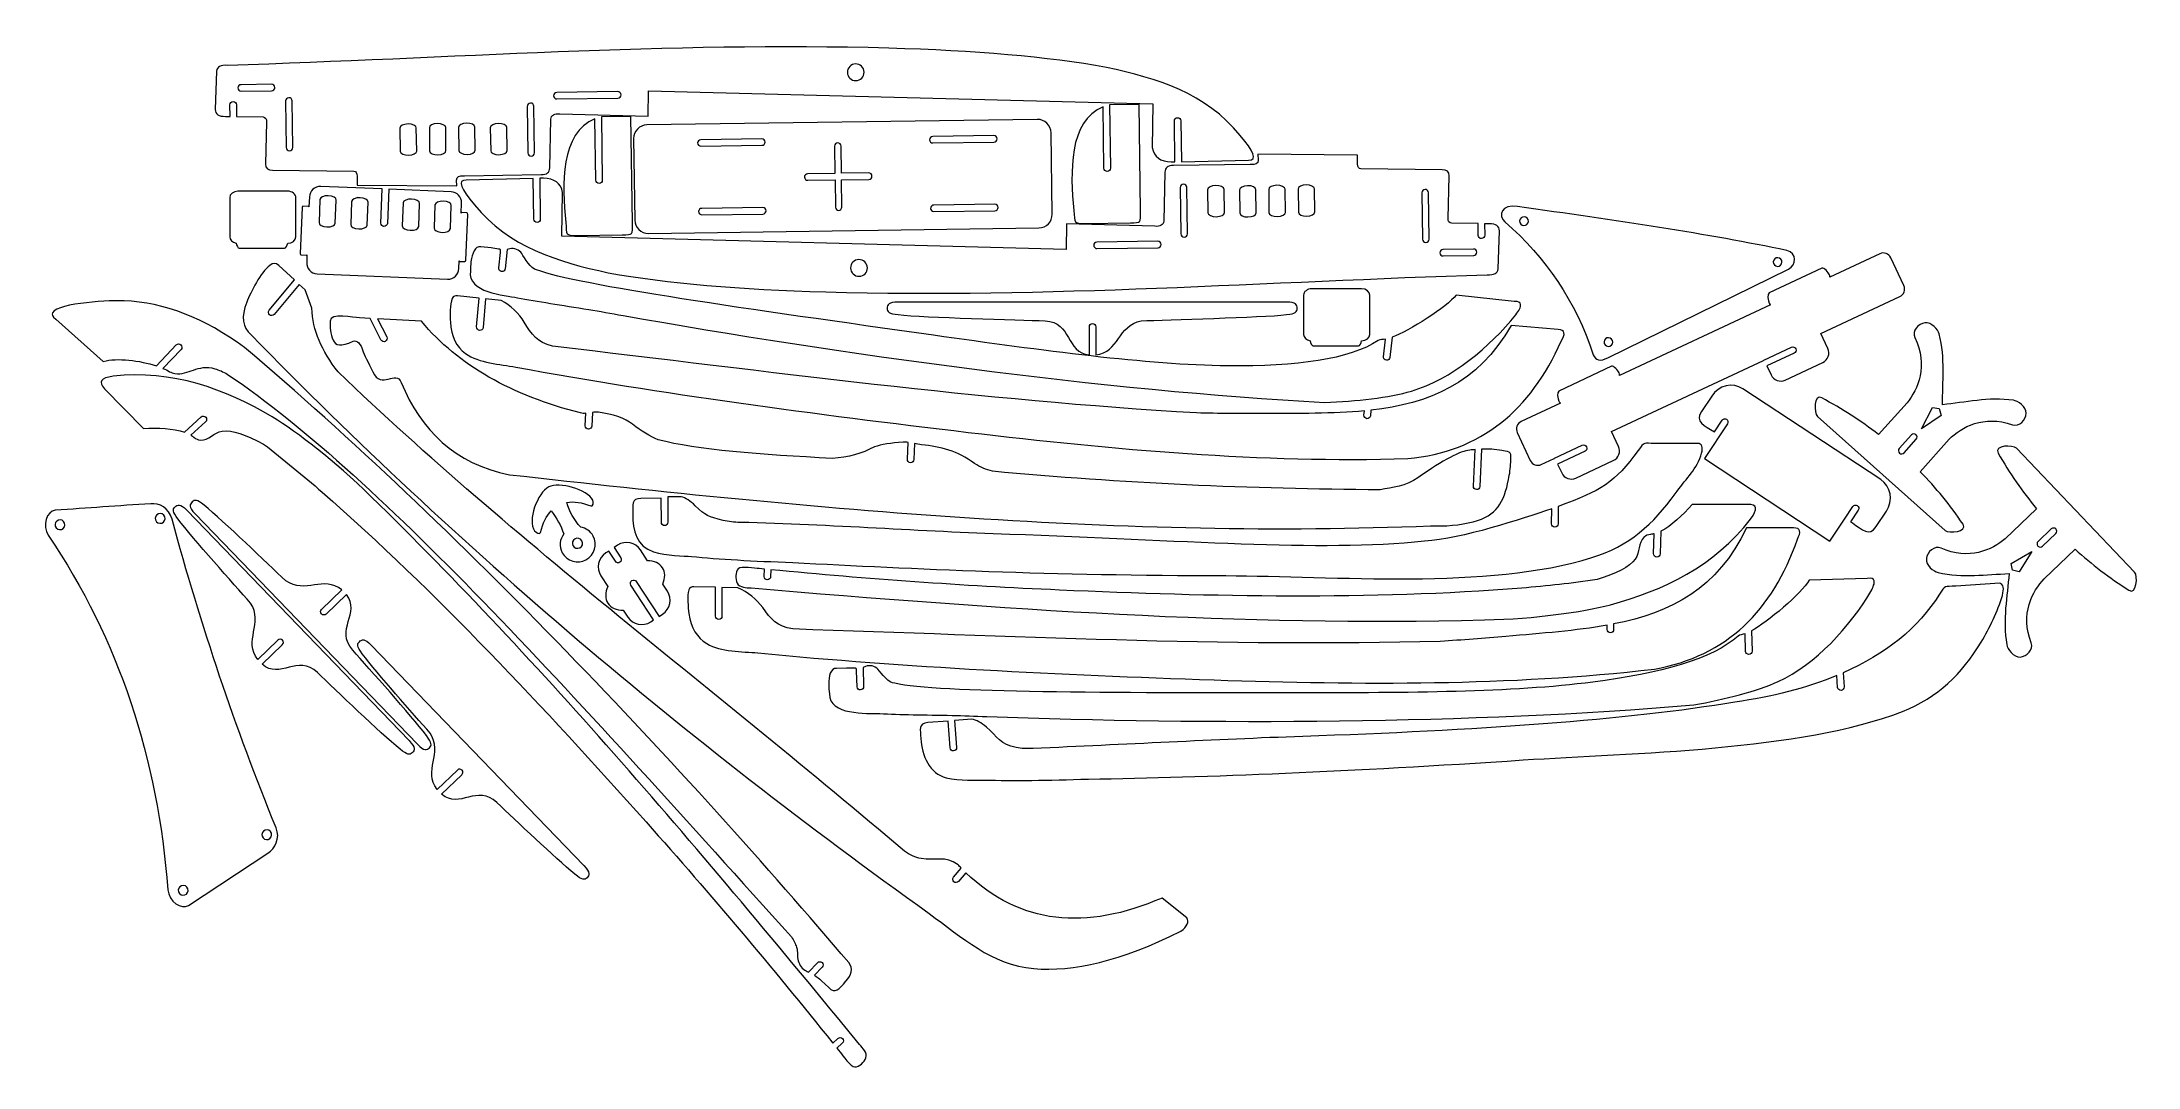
# Model space of a CAD drawing. Header units: inches. Extents: x -12.8 to 11.4, y -7.2 to 4.7.
import ezdxf

# ---------------------------------------------------------------- set-up
doc = ezdxf.new("R2010")
doc.units = ezdxf.units.IN
doc.header["$MEASUREMENT"] = 0
doc.layers.add('Layer 1', color=7, linetype='Continuous')

msp = doc.modelspace()

# ---------------------------------------------------------------- linework, layer by layer
at = {"layer": 'Layer 1', "color": 252, "lineweight": 18}
for points, knots in [([(1.135, 3.293), (1.135, 3.293), (0.362, 3.275), (0.362, 3.275), (0.362, 3.275), (0.362, 3.275), (0.355, 3.745), (0.355, 3.745), (0.355, 3.745), (0.355, 3.766), (0.338, 3.783), (0.317, 3.782), (0.317, 3.782), (0.317, 3.782), (0.317, 3.782), (0.317, 3.782), (0.317, 3.782), (0.297, 3.782), (0.28, 3.765), (0.28, 3.744), (0.28, 3.744), (0.28, 3.744), (0.287, 3.273), (0.287, 3.273), (0.287, 3.273), (0.287, 3.273), (0.245, 3.272), (0.245, 3.272), (0.245, 3.272), (0.121, 3.276), (0.044, 3.328), (0.024, 3.437), (0.024, 3.437), (0.024, 3.437), (0.034, 3.941), (0.034, 3.941), (0.034, 3.941), (0.034, 3.941), (-5.783, 4.094), (-5.783, 4.094), (-5.783, 4.094), (-5.783, 4.094), (-5.787, 3.8), (-5.787, 3.8), (-5.787, 3.8), (-5.787, 3.8), (-6.804, 3.827), (-6.804, 3.827), (-6.804, 3.827), (-6.865, 3.831), (-6.907, 3.811), (-6.907, 3.767), (-6.907, 3.767), (-6.907, 3.767), (-6.921, 3.204), (-6.921, 3.204), (-6.921, 3.204), (-6.921, 3.152), (-6.953, 3.125), (-7.021, 3.127), (-7.021, 3.127), (-7.021, 3.127), (-7.903, 3.114), (-7.903, 3.114), (-7.903, 3.114), (-7.967, 3.115), (-7.996, 3.108), (-7.995, 3.063), (-7.995, 3.063), (-7.995, 3.063), (-7.992, 2.996), (-7.992, 2.996), (-7.992, 2.996), (-7.992, 2.996), (-9.142, 3.005), (-9.142, 3.005), (-9.142, 3.005), (-9.142, 3.005), (-9.141, 3.108), (-9.141, 3.108), (-9.141, 3.108), (-9.142, 3.145), (-9.154, 3.164), (-9.178, 3.164), (-9.178, 3.164), (-9.178, 3.164), (-10.116, 3.176), (-10.116, 3.176), (-10.116, 3.176), (-10.169, 3.176), (-10.198, 3.198), (-10.197, 3.246), (-10.197, 3.246), (-10.197, 3.246), (-10.185, 3.735), (-10.185, 3.735), (-10.185, 3.735), (-10.185, 3.771), (-10.201, 3.786), (-10.224, 3.791), (-10.224, 3.791), (-10.224, 3.791), (-10.532, 3.796), (-10.532, 3.796), (-10.532, 3.796), (-10.532, 3.796), (-10.534, 3.931), (-10.534, 3.931), (-10.534, 3.931), (-10.534, 3.952), (-10.551, 3.969), (-10.571, 3.968), (-10.571, 3.968), (-10.571, 3.968), (-10.571, 3.968), (-10.571, 3.968), (-10.571, 3.968), (-10.592, 3.968), (-10.609, 3.951), (-10.608, 3.93), (-10.608, 3.93), (-10.608, 3.93), (-10.606, 3.797), (-10.606, 3.797), (-10.606, 3.797), (-10.606, 3.797), (-10.66, 3.798), (-10.66, 3.798), (-10.66, 3.798), (-10.738, 3.795), (-10.773, 3.825), (-10.779, 3.878), (-10.779, 3.878), (-10.779, 3.878), (-10.763, 4.319), (-10.763, 4.319), (-10.763, 4.319), (-10.757, 4.369), (-10.714, 4.39), (-10.637, 4.386), (-10.637, 4.386), (-8.1, 4.461), (-5.546, 4.656), (-3.011, 4.584), (-3.011, 4.584), (-2.022, 4.556), (-1.183, 4.484), (-0.501, 4.363), (-0.501, 4.363), (0.081, 4.234), (0.644, 4.069), (1.039, 3.578), (1.039, 3.578), (1.197, 3.396), (1.242, 3.293), (1.135, 3.293)], [0, 0, 0, 0, 0.025641, 0.025641, 0.025641, 0.025641, 0.051282, 0.051282, 0.051282, 0.051282, 0.076923, 0.076923, 0.076923, 0.076923, 0.102564, 0.102564, 0.102564, 0.102564, 0.128205, 0.128205, 0.128205, 0.128205, 0.153846, 0.153846, 0.153846, 0.153846, 0.179487, 0.179487, 0.179487, 0.179487, 0.205128, 0.205128, 0.205128, 0.205128, 0.230769, 0.230769, 0.230769, 0.230769, 0.25641, 0.25641, 0.25641, 0.25641, 0.282051, 0.282051, 0.282051, 0.282051, 0.307692, 0.307692, 0.307692, 0.307692, 0.333333, 0.333333, 0.333333, 0.333333, 0.358974, 0.358974, 0.358974, 0.358974, 0.384615, 0.384615, 0.384615, 0.384615, 0.410256, 0.410256, 0.410256, 0.410256, 0.435897, 0.435897, 0.435897, 0.435897, 0.461538, 0.461538, 0.461538, 0.461538, 0.487179, 0.487179, 0.487179, 0.487179, 0.512821, 0.512821, 0.512821, 0.512821, 0.538462, 0.538462, 0.538462, 0.538462, 0.564103, 0.564103, 0.564103, 0.564103, 0.589744, 0.589744, 0.589744, 0.589744, 0.615385, 0.615385, 0.615385, 0.615385, 0.641026, 0.641026, 0.641026, 0.641026, 0.666667, 0.666667, 0.666667, 0.666667, 0.692308, 0.692308, 0.692308, 0.692308, 0.717949, 0.717949, 0.717949, 0.717949, 0.74359, 0.74359, 0.74359, 0.74359, 0.769231, 0.769231, 0.769231, 0.769231, 0.794872, 0.794872, 0.794872, 0.794872, 0.820513, 0.820513, 0.820513, 0.820513, 0.846154, 0.846154, 0.846154, 0.846154, 0.871795, 0.871795, 0.871795, 0.871795, 0.897436, 0.897436, 0.897436, 0.897436, 0.923077, 0.923077, 0.923077, 0.923077, 0.948718, 0.948718, 0.948718, 0.948718, 0.974359, 0.974359, 0.974359, 0.974359, 1, 1, 1, 1]), ([(-3.392, 4.21), (-3.445, 4.209), (-3.489, 4.252), (-3.49, 4.305), (-3.49, 4.305), (-3.491, 4.358), (-3.448, 4.402), (-3.395, 4.403), (-3.395, 4.403), (-3.341, 4.404), (-3.297, 4.361), (-3.297, 4.308), (-3.297, 4.308), (-3.296, 4.254), (-3.339, 4.211), (-3.392, 4.21)], [0, 0, 0, 0, 0.25, 0.25, 0.25, 0.25, 0.5, 0.5, 0.5, 0.5, 0.75, 0.75, 0.75, 0.75, 1, 1, 1, 1]), ([(-10.089, 4.132), (-10.089, 4.132), (-10.089, 4.132), (-10.089, 4.132), (-10.089, 4.132), (-10.089, 4.111), (-10.106, 4.094), (-10.127, 4.094), (-10.127, 4.094), (-10.127, 4.094), (-10.479, 4.089), (-10.479, 4.089), (-10.479, 4.089), (-10.5, 4.088), (-10.517, 4.105), (-10.517, 4.126), (-10.517, 4.126), (-10.517, 4.126), (-10.517, 4.126), (-10.517, 4.126), (-10.517, 4.126), (-10.517, 4.146), (-10.501, 4.163), (-10.48, 4.163), (-10.48, 4.163), (-10.48, 4.163), (-10.128, 4.168), (-10.128, 4.168), (-10.128, 4.168), (-10.107, 4.169), (-10.09, 4.152), (-10.089, 4.132)], [0, 0, 0, 0, 0.125, 0.125, 0.125, 0.125, 0.25, 0.25, 0.25, 0.25, 0.375, 0.375, 0.375, 0.375, 0.5, 0.5, 0.5, 0.5, 0.625, 0.625, 0.625, 0.625, 0.75, 0.75, 0.75, 0.75, 0.875, 0.875, 0.875, 0.875, 1, 1, 1, 1]), ([(-9.921, 3.402), (-9.921, 3.402), (-9.921, 3.402), (-9.921, 3.402), (-9.921, 3.402), (-9.941, 3.401), (-9.958, 3.418), (-9.959, 3.439), (-9.959, 3.439), (-9.959, 3.439), (-9.966, 3.975), (-9.966, 3.975), (-9.966, 3.975), (-9.966, 3.995), (-9.95, 4.012), (-9.929, 4.013), (-9.929, 4.013), (-9.929, 4.013), (-9.929, 4.013), (-9.929, 4.013), (-9.929, 4.013), (-9.909, 4.013), (-9.892, 3.996), (-9.891, 3.976), (-9.891, 3.976), (-9.891, 3.976), (-9.884, 3.44), (-9.884, 3.44), (-9.884, 3.44), (-9.883, 3.419), (-9.9, 3.402), (-9.921, 3.402)], [0, 0, 0, 0, 0.125, 0.125, 0.125, 0.125, 0.25, 0.25, 0.25, 0.25, 0.375, 0.375, 0.375, 0.375, 0.5, 0.5, 0.5, 0.5, 0.625, 0.625, 0.625, 0.625, 0.75, 0.75, 0.75, 0.75, 0.875, 0.875, 0.875, 0.875, 1, 1, 1, 1]), ([(-7.134, 3.34), (-7.134, 3.34), (-7.134, 3.34), (-7.134, 3.34), (-7.134, 3.34), (-7.155, 3.34), (-7.172, 3.357), (-7.172, 3.377), (-7.172, 3.377), (-7.172, 3.377), (-7.18, 3.913), (-7.18, 3.913), (-7.18, 3.913), (-7.18, 3.934), (-7.164, 3.951), (-7.143, 3.951), (-7.143, 3.951), (-7.143, 3.951), (-7.143, 3.951), (-7.143, 3.951), (-7.143, 3.951), (-7.122, 3.952), (-7.105, 3.935), (-7.105, 3.914), (-7.105, 3.914), (-7.105, 3.914), (-7.097, 3.378), (-7.097, 3.378), (-7.097, 3.378), (-7.097, 3.358), (-7.114, 3.341), (-7.134, 3.34)], [0, 0, 0, 0, 0.125, 0.125, 0.125, 0.125, 0.25, 0.25, 0.25, 0.25, 0.375, 0.375, 0.375, 0.375, 0.5, 0.5, 0.5, 0.5, 0.625, 0.625, 0.625, 0.625, 0.75, 0.75, 0.75, 0.75, 0.875, 0.875, 0.875, 0.875, 1, 1, 1, 1]), ([(-6.099, 4.047), (-6.099, 4.047), (-6.099, 4.047), (-6.099, 4.047), (-6.099, 4.047), (-6.099, 4.026), (-6.116, 4.009), (-6.137, 4.009), (-6.137, 4.009), (-6.137, 4.009), (-6.84, 3.999), (-6.84, 3.999), (-6.84, 3.999), (-6.861, 3.999), (-6.878, 4.015), (-6.878, 4.036), (-6.878, 4.036), (-6.878, 4.036), (-6.878, 4.036), (-6.878, 4.036), (-6.878, 4.036), (-6.879, 4.056), (-6.862, 4.074), (-6.841, 4.074), (-6.841, 4.074), (-6.841, 4.074), (-6.138, 4.084), (-6.138, 4.084), (-6.138, 4.084), (-6.117, 4.084), (-6.1, 4.068), (-6.099, 4.047)], [0, 0, 0, 0, 0.125, 0.125, 0.125, 0.125, 0.25, 0.25, 0.25, 0.25, 0.375, 0.375, 0.375, 0.375, 0.5, 0.5, 0.5, 0.5, 0.625, 0.625, 0.625, 0.625, 0.75, 0.75, 0.75, 0.75, 0.875, 0.875, 0.875, 0.875, 1, 1, 1, 1]), ([(-0.879, 2.712), (-0.921, 3.146), (-0.94, 3.75), (-0.541, 3.906), (-0.541, 3.906), (-0.541, 3.906), (-0.531, 3.2), (-0.531, 3.2), (-0.531, 3.2), (-0.531, 3.18), (-0.514, 3.163), (-0.493, 3.163), (-0.493, 3.163), (-0.493, 3.163), (-0.493, 3.163), (-0.493, 3.163), (-0.493, 3.163), (-0.473, 3.164), (-0.456, 3.181), (-0.456, 3.201), (-0.456, 3.201), (-0.456, 3.201), (-0.467, 3.929), (-0.467, 3.929), (-0.467, 3.929), (-0.467, 3.929), (-0.467, 3.929), (-0.467, 3.929), (-0.467, 3.929), (-0.467, 3.929), (-0.126, 3.934), (-0.126, 3.934), (-0.126, 3.934), (-0.126, 3.934), (-0.109, 2.708), (-0.109, 2.708), (-0.109, 2.708), (-0.11, 2.564), (-0.1, 2.573), (-0.227, 2.571), (-0.227, 2.571), (-0.227, 2.571), (-0.746, 2.564), (-0.746, 2.564), (-0.746, 2.564), (-0.89, 2.562), (-0.865, 2.569), (-0.879, 2.712)], [0, 0, 0, 0, 0.083333, 0.083333, 0.083333, 0.083333, 0.166667, 0.166667, 0.166667, 0.166667, 0.25, 0.25, 0.25, 0.25, 0.333333, 0.333333, 0.333333, 0.333333, 0.416667, 0.416667, 0.416667, 0.416667, 0.5, 0.5, 0.5, 0.5, 0.583333, 0.583333, 0.583333, 0.583333, 0.666667, 0.666667, 0.666667, 0.666667, 0.75, 0.75, 0.75, 0.75, 0.833333, 0.833333, 0.833333, 0.833333, 0.916667, 0.916667, 0.916667, 0.916667, 1, 1, 1, 1]), ([(-8.549, 3.35), (-8.549, 3.35), (-8.549, 3.35), (-8.549, 3.35), (-8.549, 3.35), (-8.601, 3.349), (-8.643, 3.37), (-8.644, 3.396), (-8.644, 3.396), (-8.644, 3.396), (-8.648, 3.661), (-8.648, 3.661), (-8.648, 3.661), (-8.648, 3.687), (-8.606, 3.709), (-8.554, 3.71), (-8.554, 3.71), (-8.554, 3.71), (-8.554, 3.71), (-8.554, 3.71), (-8.554, 3.71), (-8.502, 3.71), (-8.459, 3.69), (-8.459, 3.664), (-8.459, 3.664), (-8.459, 3.664), (-8.455, 3.398), (-8.455, 3.398), (-8.455, 3.398), (-8.455, 3.372), (-8.497, 3.35), (-8.549, 3.35)], [0, 0, 0, 0, 0.125, 0.125, 0.125, 0.125, 0.25, 0.25, 0.25, 0.25, 0.375, 0.375, 0.375, 0.375, 0.5, 0.5, 0.5, 0.5, 0.625, 0.625, 0.625, 0.625, 0.75, 0.75, 0.75, 0.75, 0.875, 0.875, 0.875, 0.875, 1, 1, 1, 1]), ([(-8.21, 3.354), (-8.21, 3.354), (-8.21, 3.354), (-8.21, 3.354), (-8.21, 3.354), (-8.262, 3.354), (-8.305, 3.374), (-8.306, 3.4), (-8.306, 3.4), (-8.306, 3.4), (-8.309, 3.666), (-8.309, 3.666), (-8.309, 3.666), (-8.31, 3.692), (-8.268, 3.714), (-8.216, 3.715), (-8.216, 3.715), (-8.216, 3.715), (-8.216, 3.715), (-8.216, 3.715), (-8.216, 3.715), (-8.164, 3.715), (-8.121, 3.695), (-8.12, 3.668), (-8.12, 3.668), (-8.12, 3.668), (-8.117, 3.403), (-8.117, 3.403), (-8.117, 3.403), (-8.116, 3.377), (-8.159, 3.355), (-8.21, 3.354)], [0, 0, 0, 0, 0.125, 0.125, 0.125, 0.125, 0.25, 0.25, 0.25, 0.25, 0.375, 0.375, 0.375, 0.375, 0.5, 0.5, 0.5, 0.5, 0.625, 0.625, 0.625, 0.625, 0.75, 0.75, 0.75, 0.75, 0.875, 0.875, 0.875, 0.875, 1, 1, 1, 1]), ([(-7.873, 3.359), (-7.873, 3.359), (-7.873, 3.359), (-7.873, 3.359), (-7.873, 3.359), (-7.925, 3.358), (-7.968, 3.379), (-7.968, 3.405), (-7.968, 3.405), (-7.968, 3.405), (-7.972, 3.67), (-7.972, 3.67), (-7.972, 3.67), (-7.973, 3.697), (-7.93, 3.719), (-7.878, 3.719), (-7.878, 3.719), (-7.878, 3.719), (-7.878, 3.719), (-7.878, 3.719), (-7.878, 3.719), (-7.827, 3.72), (-7.784, 3.699), (-7.783, 3.673), (-7.783, 3.673), (-7.783, 3.673), (-7.78, 3.408), (-7.78, 3.408), (-7.78, 3.408), (-7.779, 3.382), (-7.821, 3.36), (-7.873, 3.359)], [0, 0, 0, 0, 0.125, 0.125, 0.125, 0.125, 0.25, 0.25, 0.25, 0.25, 0.375, 0.375, 0.375, 0.375, 0.5, 0.5, 0.5, 0.5, 0.625, 0.625, 0.625, 0.625, 0.75, 0.75, 0.75, 0.75, 0.875, 0.875, 0.875, 0.875, 1, 1, 1, 1]), ([(-7.507, 3.356), (-7.507, 3.356), (-7.507, 3.356), (-7.507, 3.356), (-7.507, 3.356), (-7.559, 3.355), (-7.602, 3.376), (-7.602, 3.402), (-7.602, 3.402), (-7.602, 3.402), (-7.606, 3.667), (-7.606, 3.667), (-7.606, 3.667), (-7.606, 3.693), (-7.564, 3.715), (-7.512, 3.716), (-7.512, 3.716), (-7.512, 3.716), (-7.512, 3.716), (-7.512, 3.716), (-7.512, 3.716), (-7.46, 3.717), (-7.417, 3.696), (-7.417, 3.67), (-7.417, 3.67), (-7.417, 3.67), (-7.413, 3.405), (-7.413, 3.405), (-7.413, 3.405), (-7.413, 3.379), (-7.455, 3.357), (-7.507, 3.356)], [0, 0, 0, 0, 0.125, 0.125, 0.125, 0.125, 0.25, 0.25, 0.25, 0.25, 0.375, 0.375, 0.375, 0.375, 0.5, 0.5, 0.5, 0.5, 0.625, 0.625, 0.625, 0.625, 0.75, 0.75, 0.75, 0.75, 0.875, 0.875, 0.875, 0.875, 1, 1, 1, 1]), ([(-6.737, 2.574), (-6.78, 3.007), (-6.798, 3.612), (-6.4, 3.768), (-6.4, 3.768), (-6.4, 3.768), (-6.39, 3.062), (-6.39, 3.062), (-6.39, 3.062), (-6.389, 3.042), (-6.372, 3.025), (-6.352, 3.025), (-6.352, 3.025), (-6.352, 3.025), (-6.352, 3.025), (-6.352, 3.025), (-6.352, 3.025), (-6.331, 3.025), (-6.315, 3.043), (-6.315, 3.063), (-6.315, 3.063), (-6.315, 3.063), (-6.325, 3.791), (-6.325, 3.791), (-6.325, 3.791), (-6.325, 3.791), (-6.325, 3.791), (-6.325, 3.791), (-6.325, 3.791), (-6.325, 3.791), (-5.985, 3.796), (-5.985, 3.796), (-5.985, 3.796), (-5.985, 3.796), (-5.967, 2.57), (-5.967, 2.57), (-5.967, 2.57), (-5.968, 2.426), (-5.959, 2.435), (-6.086, 2.433), (-6.086, 2.433), (-6.086, 2.433), (-6.605, 2.426), (-6.605, 2.426), (-6.605, 2.426), (-6.749, 2.423), (-6.723, 2.431), (-6.737, 2.574)], [0, 0, 0, 0, 0.083333, 0.083333, 0.083333, 0.083333, 0.166667, 0.166667, 0.166667, 0.166667, 0.25, 0.25, 0.25, 0.25, 0.333333, 0.333333, 0.333333, 0.333333, 0.416667, 0.416667, 0.416667, 0.416667, 0.5, 0.5, 0.5, 0.5, 0.583333, 0.583333, 0.583333, 0.583333, 0.666667, 0.666667, 0.666667, 0.666667, 0.75, 0.75, 0.75, 0.75, 0.833333, 0.833333, 0.833333, 0.833333, 0.916667, 0.916667, 0.916667, 0.916667, 1, 1, 1, 1]), ([(-5.8, 3.7), (-5.8, 3.7), (-1.3, 3.763), (-1.3, 3.763), (-1.3, 3.763), (-1.214, 3.765), (-1.142, 3.695), (-1.141, 3.609), (-1.141, 3.609), (-1.141, 3.609), (-1.128, 2.67), (-1.128, 2.67), (-1.128, 2.67), (-1.126, 2.584), (-1.196, 2.513), (-1.282, 2.512), (-1.282, 2.512), (-1.282, 2.512), (-5.783, 2.448), (-5.783, 2.448), (-5.783, 2.448), (-5.869, 2.447), (-5.94, 2.516), (-5.941, 2.602), (-5.941, 2.602), (-5.941, 2.602), (-5.955, 3.541), (-5.955, 3.541), (-5.955, 3.541), (-5.956, 3.627), (-5.886, 3.698), (-5.8, 3.7)], [0, 0, 0, 0, 0.125, 0.125, 0.125, 0.125, 0.25, 0.25, 0.25, 0.25, 0.375, 0.375, 0.375, 0.375, 0.5, 0.5, 0.5, 0.5, 0.625, 0.625, 0.625, 0.625, 0.75, 0.75, 0.75, 0.75, 0.875, 0.875, 0.875, 0.875, 1, 1, 1, 1]), ([(-5.216, 3.491), (-5.216, 3.491), (-5.216, 3.491), (-5.216, 3.491), (-5.216, 3.491), (-5.216, 3.511), (-5.199, 3.528), (-5.179, 3.528), (-5.179, 3.528), (-5.179, 3.528), (-4.475, 3.538), (-4.475, 3.538), (-4.475, 3.538), (-4.454, 3.539), (-4.437, 3.522), (-4.437, 3.502), (-4.437, 3.502), (-4.437, 3.502), (-4.437, 3.502), (-4.437, 3.502), (-4.437, 3.502), (-4.437, 3.481), (-4.453, 3.464), (-4.474, 3.464), (-4.474, 3.464), (-4.474, 3.464), (-5.178, 3.454), (-5.178, 3.454), (-5.178, 3.454), (-5.198, 3.453), (-5.215, 3.47), (-5.216, 3.491)], [0, 0, 0, 0, 0.125, 0.125, 0.125, 0.125, 0.25, 0.25, 0.25, 0.25, 0.375, 0.375, 0.375, 0.375, 0.5, 0.5, 0.5, 0.5, 0.625, 0.625, 0.625, 0.625, 0.75, 0.75, 0.75, 0.75, 0.875, 0.875, 0.875, 0.875, 1, 1, 1, 1]), ([(-3.985, 3.098), (-3.985, 3.098), (-3.985, 3.098), (-3.985, 3.098), (-3.985, 3.098), (-3.985, 3.119), (-3.968, 3.136), (-3.948, 3.136), (-3.948, 3.136), (-3.948, 3.136), (-3.633, 3.14), (-3.633, 3.14), (-3.633, 3.14), (-3.633, 3.14), (-3.638, 3.455), (-3.638, 3.455), (-3.638, 3.455), (-3.638, 3.476), (-3.621, 3.493), (-3.601, 3.493), (-3.601, 3.493), (-3.601, 3.493), (-3.601, 3.493), (-3.601, 3.493), (-3.601, 3.493), (-3.58, 3.493), (-3.563, 3.477), (-3.563, 3.456), (-3.563, 3.456), (-3.563, 3.456), (-3.558, 3.142), (-3.558, 3.142), (-3.558, 3.142), (-3.558, 3.142), (-3.244, 3.146), (-3.244, 3.146), (-3.244, 3.146), (-3.223, 3.146), (-3.206, 3.13), (-3.206, 3.109), (-3.206, 3.109), (-3.206, 3.109), (-3.206, 3.109), (-3.206, 3.109), (-3.206, 3.109), (-3.206, 3.089), (-3.222, 3.071), (-3.243, 3.071), (-3.243, 3.071), (-3.243, 3.071), (-3.557, 3.067), (-3.557, 3.067), (-3.557, 3.067), (-3.557, 3.067), (-3.553, 2.752), (-3.553, 2.752), (-3.553, 2.752), (-3.553, 2.732), (-3.569, 2.714), (-3.59, 2.714), (-3.59, 2.714), (-3.59, 2.714), (-3.59, 2.714), (-3.59, 2.714), (-3.59, 2.714), (-3.61, 2.714), (-3.627, 2.731), (-3.628, 2.751), (-3.628, 2.751), (-3.628, 2.751), (-3.632, 3.066), (-3.632, 3.066), (-3.632, 3.066), (-3.632, 3.066), (-3.947, 3.061), (-3.947, 3.061), (-3.947, 3.061), (-3.967, 3.061), (-3.984, 3.077), (-3.985, 3.098)], [0, 0, 0, 0, 0.05, 0.05, 0.05, 0.05, 0.1, 0.1, 0.1, 0.1, 0.15, 0.15, 0.15, 0.15, 0.2, 0.2, 0.2, 0.2, 0.25, 0.25, 0.25, 0.25, 0.3, 0.3, 0.3, 0.3, 0.35, 0.35, 0.35, 0.35, 0.4, 0.4, 0.4, 0.4, 0.45, 0.45, 0.45, 0.45, 0.5, 0.5, 0.5, 0.5, 0.55, 0.55, 0.55, 0.55, 0.6, 0.6, 0.6, 0.6, 0.65, 0.65, 0.65, 0.65, 0.7, 0.7, 0.7, 0.7, 0.75, 0.75, 0.75, 0.75, 0.8, 0.8, 0.8, 0.8, 0.85, 0.85, 0.85, 0.85, 0.9, 0.9, 0.9, 0.9, 0.95, 0.95, 0.95, 0.95, 1, 1, 1, 1]), ([(-2.541, 3.528), (-2.541, 3.528), (-2.541, 3.528), (-2.541, 3.528), (-2.541, 3.528), (-2.542, 3.549), (-2.525, 3.566), (-2.504, 3.566), (-2.504, 3.566), (-2.504, 3.566), (-1.801, 3.576), (-1.801, 3.576), (-1.801, 3.576), (-1.78, 3.577), (-1.763, 3.56), (-1.763, 3.54), (-1.763, 3.54), (-1.763, 3.54), (-1.763, 3.54), (-1.763, 3.54), (-1.763, 3.54), (-1.762, 3.519), (-1.779, 3.502), (-1.8, 3.502), (-1.8, 3.502), (-1.8, 3.502), (-2.503, 3.492), (-2.503, 3.492), (-2.503, 3.492), (-2.524, 3.491), (-2.541, 3.508), (-2.541, 3.528)], [0, 0, 0, 0, 0.125, 0.125, 0.125, 0.125, 0.25, 0.25, 0.25, 0.25, 0.375, 0.375, 0.375, 0.375, 0.5, 0.5, 0.5, 0.5, 0.625, 0.625, 0.625, 0.625, 0.75, 0.75, 0.75, 0.75, 0.875, 0.875, 0.875, 0.875, 1, 1, 1, 1]), ([(-7.884, 3.064), (-7.884, 3.064), (-7.111, 3.082), (-7.111, 3.082), (-7.111, 3.082), (-7.111, 3.082), (-7.104, 2.612), (-7.104, 2.612), (-7.104, 2.612), (-7.104, 2.591), (-7.087, 2.574), (-7.067, 2.575), (-7.067, 2.575), (-7.067, 2.575), (-7.067, 2.575), (-7.067, 2.575), (-7.067, 2.575), (-7.046, 2.575), (-7.029, 2.592), (-7.03, 2.613), (-7.03, 2.613), (-7.03, 2.613), (-7.036, 3.084), (-7.036, 3.084), (-7.036, 3.084), (-7.036, 3.084), (-6.994, 3.085), (-6.994, 3.085), (-6.994, 3.085), (-6.87, 3.081), (-6.793, 3.029), (-6.773, 2.92), (-6.773, 2.92), (-6.773, 2.92), (-6.783, 2.416), (-6.783, 2.416), (-6.783, 2.416), (-6.783, 2.416), (-0.966, 2.263), (-0.966, 2.263), (-0.966, 2.263), (-0.966, 2.263), (-0.962, 2.557), (-0.962, 2.557), (-0.962, 2.557), (-0.962, 2.557), (0.055, 2.53), (0.055, 2.53), (0.055, 2.53), (0.116, 2.526), (0.158, 2.546), (0.158, 2.59), (0.158, 2.59), (0.158, 2.59), (0.172, 3.153), (0.172, 3.153), (0.172, 3.153), (0.171, 3.205), (0.204, 3.232), (0.272, 3.23), (0.272, 3.23), (0.272, 3.23), (1.154, 3.243), (1.154, 3.243), (1.154, 3.243), (1.218, 3.242), (1.247, 3.249), (1.246, 3.294), (1.246, 3.294), (1.246, 3.294), (1.243, 3.361), (1.243, 3.361), (1.243, 3.361), (1.243, 3.361), (2.393, 3.352), (2.393, 3.352), (2.393, 3.352), (2.393, 3.352), (2.392, 3.249), (2.392, 3.249), (2.392, 3.249), (2.393, 3.212), (2.405, 3.193), (2.429, 3.193), (2.429, 3.193), (2.429, 3.193), (3.367, 3.181), (3.367, 3.181), (3.367, 3.181), (3.42, 3.181), (3.448, 3.159), (3.448, 3.111), (3.448, 3.111), (3.448, 3.111), (3.436, 2.622), (3.436, 2.622), (3.436, 2.622), (3.436, 2.586), (3.451, 2.571), (3.474, 2.566), (3.474, 2.566), (3.474, 2.566), (3.782, 2.561), (3.782, 2.561), (3.782, 2.561), (3.782, 2.561), (3.784, 2.426), (3.784, 2.426), (3.784, 2.426), (3.785, 2.405), (3.802, 2.388), (3.822, 2.389), (3.822, 2.389), (3.822, 2.389), (3.822, 2.389), (3.822, 2.389), (3.822, 2.389), (3.843, 2.389), (3.859, 2.406), (3.859, 2.427), (3.859, 2.427), (3.859, 2.427), (3.857, 2.56), (3.857, 2.56), (3.857, 2.56), (3.857, 2.56), (3.911, 2.559), (3.911, 2.559), (3.911, 2.559), (3.989, 2.562), (4.024, 2.532), (4.03, 2.479), (4.03, 2.479), (4.03, 2.479), (4.013, 2.038), (4.013, 2.038), (4.013, 2.038), (4.008, 1.988), (3.965, 1.967), (3.888, 1.971), (3.888, 1.971), (1.351, 1.896), (-1.203, 1.701), (-3.738, 1.773), (-3.738, 1.773), (-4.727, 1.801), (-5.566, 1.873), (-6.248, 1.994), (-6.248, 1.994), (-6.83, 2.123), (-7.393, 2.288), (-7.788, 2.779), (-7.788, 2.779), (-7.947, 2.961), (-7.991, 3.064), (-7.884, 3.064)], [0, 0, 0, 0, 0.025641, 0.025641, 0.025641, 0.025641, 0.051282, 0.051282, 0.051282, 0.051282, 0.076923, 0.076923, 0.076923, 0.076923, 0.102564, 0.102564, 0.102564, 0.102564, 0.128205, 0.128205, 0.128205, 0.128205, 0.153846, 0.153846, 0.153846, 0.153846, 0.179487, 0.179487, 0.179487, 0.179487, 0.205128, 0.205128, 0.205128, 0.205128, 0.230769, 0.230769, 0.230769, 0.230769, 0.25641, 0.25641, 0.25641, 0.25641, 0.282051, 0.282051, 0.282051, 0.282051, 0.307692, 0.307692, 0.307692, 0.307692, 0.333333, 0.333333, 0.333333, 0.333333, 0.358974, 0.358974, 0.358974, 0.358974, 0.384615, 0.384615, 0.384615, 0.384615, 0.410256, 0.410256, 0.410256, 0.410256, 0.435897, 0.435897, 0.435897, 0.435897, 0.461538, 0.461538, 0.461538, 0.461538, 0.487179, 0.487179, 0.487179, 0.487179, 0.512821, 0.512821, 0.512821, 0.512821, 0.538462, 0.538462, 0.538462, 0.538462, 0.564103, 0.564103, 0.564103, 0.564103, 0.589744, 0.589744, 0.589744, 0.589744, 0.615385, 0.615385, 0.615385, 0.615385, 0.641026, 0.641026, 0.641026, 0.641026, 0.666667, 0.666667, 0.666667, 0.666667, 0.692308, 0.692308, 0.692308, 0.692308, 0.717949, 0.717949, 0.717949, 0.717949, 0.74359, 0.74359, 0.74359, 0.74359, 0.769231, 0.769231, 0.769231, 0.769231, 0.794872, 0.794872, 0.794872, 0.794872, 0.820513, 0.820513, 0.820513, 0.820513, 0.846154, 0.846154, 0.846154, 0.846154, 0.871795, 0.871795, 0.871795, 0.871795, 0.897436, 0.897436, 0.897436, 0.897436, 0.923077, 0.923077, 0.923077, 0.923077, 0.948718, 0.948718, 0.948718, 0.948718, 0.974359, 0.974359, 0.974359, 0.974359, 1, 1, 1, 1]), ([(-9.942, 2.334), (-9.948, 2.31), (-9.961, 2.277), (-9.977, 2.277), (-9.977, 2.277), (-9.977, 2.277), (-10.5, 2.277), (-10.5, 2.277), (-10.5, 2.277), (-10.517, 2.277), (-10.531, 2.312), (-10.536, 2.336), (-10.536, 2.336), (-10.579, 2.343), (-10.611, 2.374), (-10.611, 2.409), (-10.611, 2.409), (-10.611, 2.409), (-10.611, 2.86), (-10.611, 2.86), (-10.611, 2.86), (-10.611, 2.901), (-10.568, 2.935), (-10.516, 2.935), (-10.516, 2.935), (-10.516, 2.935), (-9.943, 2.935), (-9.943, 2.935), (-9.943, 2.935), (-9.89, 2.935), (-9.847, 2.901), (-9.847, 2.86), (-9.847, 2.86), (-9.847, 2.86), (-9.847, 2.409), (-9.847, 2.409), (-9.847, 2.409), (-9.847, 2.368), (-9.89, 2.335), (-9.942, 2.334)], [0, 0, 0, 0, 0.1, 0.1, 0.1, 0.1, 0.2, 0.2, 0.2, 0.2, 0.3, 0.3, 0.3, 0.3, 0.4, 0.4, 0.4, 0.4, 0.5, 0.5, 0.5, 0.5, 0.6, 0.6, 0.6, 0.6, 0.7, 0.7, 0.7, 0.7, 0.8, 0.8, 0.8, 0.8, 0.9, 0.9, 0.9, 0.9, 1, 1, 1, 1]), ([(-9.561, 2.99), (-9.561, 2.99), (-8.852, 2.961), (-8.852, 2.961), (-8.852, 2.961), (-8.852, 2.961), (-8.868, 2.567), (-8.868, 2.567), (-8.868, 2.567), (-8.869, 2.546), (-8.853, 2.528), (-8.832, 2.527), (-8.832, 2.527), (-8.832, 2.527), (-8.832, 2.527), (-8.832, 2.527), (-8.832, 2.527), (-8.812, 2.527), (-8.794, 2.543), (-8.793, 2.564), (-8.793, 2.564), (-8.793, 2.564), (-8.777, 2.958), (-8.777, 2.958), (-8.777, 2.958), (-8.777, 2.958), (-8.059, 2.928), (-8.059, 2.928), (-8.059, 2.928), (-7.989, 2.926), (-7.935, 2.867), (-7.938, 2.797), (-7.938, 2.797), (-7.938, 2.797), (-7.942, 2.682), (-7.942, 2.682), (-7.942, 2.682), (-7.941, 2.686), (-7.938, 2.688), (-7.935, 2.688), (-7.935, 2.688), (-7.935, 2.688), (-7.876, 2.686), (-7.876, 2.686), (-7.876, 2.686), (-7.87, 2.685), (-7.866, 2.678), (-7.867, 2.668), (-7.867, 2.668), (-7.867, 2.668), (-7.888, 2.139), (-7.888, 2.139), (-7.888, 2.139), (-7.889, 2.13), (-7.893, 2.123), (-7.899, 2.123), (-7.899, 2.123), (-7.899, 2.123), (-7.958, 2.125), (-7.958, 2.125), (-7.958, 2.125), (-7.961, 2.126), (-7.963, 2.128), (-7.965, 2.132), (-7.965, 2.132), (-7.965, 2.132), (-7.969, 2.042), (-7.969, 2.042), (-7.969, 2.042), (-7.971, 1.973), (-8.03, 1.918), (-8.1, 1.921), (-8.1, 1.921), (-8.1, 1.921), (-9.602, 1.983), (-9.602, 1.983), (-9.602, 1.983), (-9.672, 1.985), (-9.726, 2.044), (-9.723, 2.114), (-9.723, 2.114), (-9.723, 2.114), (-9.72, 2.202), (-9.72, 2.202), (-9.72, 2.202), (-9.723, 2.199), (-9.727, 2.198), (-9.73, 2.198), (-9.73, 2.198), (-9.73, 2.198), (-9.789, 2.2), (-9.789, 2.2), (-9.789, 2.2), (-9.794, 2.201), (-9.798, 2.208), (-9.798, 2.218), (-9.798, 2.218), (-9.798, 2.218), (-9.776, 2.746), (-9.776, 2.746), (-9.776, 2.746), (-9.776, 2.756), (-9.771, 2.763), (-9.766, 2.763), (-9.766, 2.763), (-9.766, 2.763), (-9.707, 2.76), (-9.707, 2.76), (-9.707, 2.76), (-9.704, 2.76), (-9.7, 2.758), (-9.697, 2.756), (-9.697, 2.756), (-9.697, 2.756), (-9.692, 2.869), (-9.692, 2.869), (-9.692, 2.869), (-9.689, 2.938), (-9.63, 2.993), (-9.561, 2.99)], [0, 0, 0, 0, 0.033333, 0.033333, 0.033333, 0.033333, 0.066667, 0.066667, 0.066667, 0.066667, 0.1, 0.1, 0.1, 0.1, 0.133333, 0.133333, 0.133333, 0.133333, 0.166667, 0.166667, 0.166667, 0.166667, 0.2, 0.2, 0.2, 0.2, 0.233333, 0.233333, 0.233333, 0.233333, 0.266667, 0.266667, 0.266667, 0.266667, 0.3, 0.3, 0.3, 0.3, 0.333333, 0.333333, 0.333333, 0.333333, 0.366667, 0.366667, 0.366667, 0.366667, 0.4, 0.4, 0.4, 0.4, 0.433333, 0.433333, 0.433333, 0.433333, 0.466667, 0.466667, 0.466667, 0.466667, 0.5, 0.5, 0.5, 0.5, 0.533333, 0.533333, 0.533333, 0.533333, 0.566667, 0.566667, 0.566667, 0.566667, 0.6, 0.6, 0.6, 0.6, 0.633333, 0.633333, 0.633333, 0.633333, 0.666667, 0.666667, 0.666667, 0.666667, 0.7, 0.7, 0.7, 0.7, 0.733333, 0.733333, 0.733333, 0.733333, 0.766667, 0.766667, 0.766667, 0.766667, 0.8, 0.8, 0.8, 0.8, 0.833333, 0.833333, 0.833333, 0.833333, 0.866667, 0.866667, 0.866667, 0.866667, 0.9, 0.9, 0.9, 0.9, 0.933333, 0.933333, 0.933333, 0.933333, 0.966667, 0.966667, 0.966667, 0.966667, 1, 1, 1, 1]), ([(0.385, 3.017), (0.385, 3.017), (0.385, 3.017), (0.385, 3.017), (0.385, 3.017), (0.406, 3.017), (0.423, 3), (0.423, 2.98), (0.423, 2.98), (0.423, 2.98), (0.431, 2.444), (0.431, 2.444), (0.431, 2.444), (0.431, 2.423), (0.414, 2.406), (0.394, 2.406), (0.394, 2.406), (0.394, 2.406), (0.394, 2.406), (0.394, 2.406), (0.394, 2.406), (0.373, 2.405), (0.356, 2.422), (0.356, 2.443), (0.356, 2.443), (0.356, 2.443), (0.348, 2.979), (0.348, 2.979), (0.348, 2.979), (0.348, 2.999), (0.365, 3.016), (0.385, 3.017)], [0, 0, 0, 0, 0.125, 0.125, 0.125, 0.125, 0.25, 0.25, 0.25, 0.25, 0.375, 0.375, 0.375, 0.375, 0.5, 0.5, 0.5, 0.5, 0.625, 0.625, 0.625, 0.625, 0.75, 0.75, 0.75, 0.75, 0.875, 0.875, 0.875, 0.875, 1, 1, 1, 1]), ([(0.758, 3.001), (0.758, 3.001), (0.758, 3.001), (0.758, 3.001), (0.758, 3.001), (0.81, 3.002), (0.852, 2.981), (0.853, 2.955), (0.853, 2.955), (0.853, 2.955), (0.857, 2.69), (0.857, 2.69), (0.857, 2.69), (0.857, 2.664), (0.815, 2.642), (0.763, 2.641), (0.763, 2.641), (0.763, 2.641), (0.763, 2.641), (0.763, 2.641), (0.763, 2.641), (0.711, 2.64), (0.668, 2.661), (0.668, 2.687), (0.668, 2.687), (0.668, 2.687), (0.664, 2.952), (0.664, 2.952), (0.664, 2.952), (0.664, 2.978), (0.706, 3), (0.758, 3.001)], [0, 0, 0, 0, 0.125, 0.125, 0.125, 0.125, 0.25, 0.25, 0.25, 0.25, 0.375, 0.375, 0.375, 0.375, 0.5, 0.5, 0.5, 0.5, 0.625, 0.625, 0.625, 0.625, 0.75, 0.75, 0.75, 0.75, 0.875, 0.875, 0.875, 0.875, 1, 1, 1, 1]), ([(1.124, 2.998), (1.124, 2.998), (1.124, 2.998), (1.124, 2.998), (1.124, 2.998), (1.176, 2.999), (1.219, 2.978), (1.219, 2.952), (1.219, 2.952), (1.219, 2.952), (1.223, 2.687), (1.223, 2.687), (1.223, 2.687), (1.223, 2.66), (1.181, 2.638), (1.129, 2.638), (1.129, 2.638), (1.129, 2.638), (1.129, 2.638), (1.129, 2.638), (1.129, 2.638), (1.077, 2.637), (1.035, 2.658), (1.034, 2.684), (1.034, 2.684), (1.034, 2.684), (1.03, 2.949), (1.03, 2.949), (1.03, 2.949), (1.03, 2.975), (1.072, 2.997), (1.124, 2.998)], [0, 0, 0, 0, 0.125, 0.125, 0.125, 0.125, 0.25, 0.25, 0.25, 0.25, 0.375, 0.375, 0.375, 0.375, 0.5, 0.5, 0.5, 0.5, 0.625, 0.625, 0.625, 0.625, 0.75, 0.75, 0.75, 0.75, 0.875, 0.875, 0.875, 0.875, 1, 1, 1, 1]), ([(1.461, 3.003), (1.461, 3.003), (1.461, 3.003), (1.461, 3.003), (1.461, 3.003), (1.513, 3.003), (1.556, 2.983), (1.556, 2.957), (1.556, 2.957), (1.556, 2.957), (1.56, 2.691), (1.56, 2.691), (1.56, 2.691), (1.561, 2.665), (1.518, 2.643), (1.466, 2.643), (1.466, 2.643), (1.466, 2.643), (1.466, 2.643), (1.466, 2.643), (1.466, 2.643), (1.414, 2.642), (1.372, 2.663), (1.371, 2.689), (1.371, 2.689), (1.371, 2.689), (1.368, 2.954), (1.368, 2.954), (1.368, 2.954), (1.367, 2.98), (1.409, 3.002), (1.461, 3.003)], [0, 0, 0, 0, 0.125, 0.125, 0.125, 0.125, 0.25, 0.25, 0.25, 0.25, 0.375, 0.375, 0.375, 0.375, 0.5, 0.5, 0.5, 0.5, 0.625, 0.625, 0.625, 0.625, 0.75, 0.75, 0.75, 0.75, 0.875, 0.875, 0.875, 0.875, 1, 1, 1, 1]), ([(1.8, 3.008), (1.8, 3.008), (1.8, 3.008), (1.8, 3.008), (1.8, 3.008), (1.852, 3.008), (1.894, 2.987), (1.895, 2.961), (1.895, 2.961), (1.895, 2.961), (1.898, 2.696), (1.898, 2.696), (1.898, 2.696), (1.899, 2.67), (1.857, 2.648), (1.805, 2.647), (1.805, 2.647), (1.805, 2.647), (1.805, 2.647), (1.805, 2.647), (1.805, 2.647), (1.753, 2.647), (1.71, 2.667), (1.71, 2.693), (1.71, 2.693), (1.71, 2.693), (1.706, 2.959), (1.706, 2.959), (1.706, 2.959), (1.706, 2.985), (1.748, 3.007), (1.8, 3.008)], [0, 0, 0, 0, 0.125, 0.125, 0.125, 0.125, 0.25, 0.25, 0.25, 0.25, 0.375, 0.375, 0.375, 0.375, 0.5, 0.5, 0.5, 0.5, 0.625, 0.625, 0.625, 0.625, 0.75, 0.75, 0.75, 0.75, 0.875, 0.875, 0.875, 0.875, 1, 1, 1, 1]), ([(3.171, 2.955), (3.171, 2.955), (3.171, 2.955), (3.171, 2.955), (3.171, 2.955), (3.192, 2.956), (3.209, 2.939), (3.209, 2.918), (3.209, 2.918), (3.209, 2.918), (3.217, 2.383), (3.217, 2.383), (3.217, 2.383), (3.217, 2.362), (3.201, 2.345), (3.18, 2.344), (3.18, 2.344), (3.18, 2.344), (3.18, 2.344), (3.18, 2.344), (3.18, 2.344), (3.16, 2.344), (3.142, 2.361), (3.142, 2.381), (3.142, 2.381), (3.142, 2.381), (3.135, 2.917), (3.135, 2.917), (3.135, 2.917), (3.134, 2.938), (3.151, 2.955), (3.171, 2.955)], [0, 0, 0, 0, 0.125, 0.125, 0.125, 0.125, 0.25, 0.25, 0.25, 0.25, 0.375, 0.375, 0.375, 0.375, 0.5, 0.5, 0.5, 0.5, 0.625, 0.625, 0.625, 0.625, 0.75, 0.75, 0.75, 0.75, 0.875, 0.875, 0.875, 0.875, 1, 1, 1, 1]), ([(-9.474, 2.883), (-9.474, 2.883), (-9.474, 2.883), (-9.474, 2.883), (-9.474, 2.883), (-9.422, 2.881), (-9.381, 2.858), (-9.382, 2.832), (-9.382, 2.832), (-9.382, 2.832), (-9.393, 2.567), (-9.393, 2.567), (-9.393, 2.567), (-9.394, 2.541), (-9.437, 2.521), (-9.489, 2.523), (-9.489, 2.523), (-9.489, 2.523), (-9.489, 2.523), (-9.489, 2.523), (-9.489, 2.523), (-9.541, 2.525), (-9.582, 2.548), (-9.581, 2.574), (-9.581, 2.574), (-9.581, 2.574), (-9.57, 2.839), (-9.57, 2.839), (-9.57, 2.839), (-9.569, 2.865), (-9.526, 2.885), (-9.474, 2.883)], [0, 0, 0, 0, 0.125, 0.125, 0.125, 0.125, 0.25, 0.25, 0.25, 0.25, 0.375, 0.375, 0.375, 0.375, 0.5, 0.5, 0.5, 0.5, 0.625, 0.625, 0.625, 0.625, 0.75, 0.75, 0.75, 0.75, 0.875, 0.875, 0.875, 0.875, 1, 1, 1, 1]), ([(-9.108, 2.86), (-9.108, 2.86), (-9.108, 2.86), (-9.108, 2.86), (-9.108, 2.86), (-9.056, 2.857), (-9.015, 2.834), (-9.016, 2.808), (-9.016, 2.808), (-9.016, 2.808), (-9.027, 2.543), (-9.027, 2.543), (-9.027, 2.543), (-9.028, 2.517), (-9.071, 2.498), (-9.123, 2.5), (-9.123, 2.5), (-9.123, 2.5), (-9.123, 2.5), (-9.123, 2.5), (-9.123, 2.5), (-9.175, 2.502), (-9.217, 2.525), (-9.215, 2.551), (-9.215, 2.551), (-9.215, 2.551), (-9.205, 2.816), (-9.205, 2.816), (-9.205, 2.816), (-9.204, 2.842), (-9.16, 2.862), (-9.108, 2.86)], [0, 0, 0, 0, 0.125, 0.125, 0.125, 0.125, 0.25, 0.25, 0.25, 0.25, 0.375, 0.375, 0.375, 0.375, 0.5, 0.5, 0.5, 0.5, 0.625, 0.625, 0.625, 0.625, 0.75, 0.75, 0.75, 0.75, 0.875, 0.875, 0.875, 0.875, 1, 1, 1, 1]), ([(-8.514, 2.844), (-8.514, 2.844), (-8.514, 2.844), (-8.514, 2.844), (-8.514, 2.844), (-8.462, 2.842), (-8.42, 2.818), (-8.422, 2.792), (-8.422, 2.792), (-8.422, 2.792), (-8.432, 2.527), (-8.432, 2.527), (-8.432, 2.527), (-8.433, 2.501), (-8.477, 2.482), (-8.529, 2.484), (-8.529, 2.484), (-8.529, 2.484), (-8.529, 2.484), (-8.529, 2.484), (-8.529, 2.484), (-8.581, 2.486), (-8.622, 2.509), (-8.621, 2.535), (-8.621, 2.535), (-8.621, 2.535), (-8.61, 2.8), (-8.61, 2.8), (-8.61, 2.8), (-8.609, 2.826), (-8.566, 2.846), (-8.514, 2.844)], [0, 0, 0, 0, 0.125, 0.125, 0.125, 0.125, 0.25, 0.25, 0.25, 0.25, 0.375, 0.375, 0.375, 0.375, 0.5, 0.5, 0.5, 0.5, 0.625, 0.625, 0.625, 0.625, 0.75, 0.75, 0.75, 0.75, 0.875, 0.875, 0.875, 0.875, 1, 1, 1, 1]), ([(-8.148, 2.82), (-8.148, 2.82), (-8.148, 2.82), (-8.148, 2.82), (-8.148, 2.82), (-8.096, 2.818), (-8.055, 2.795), (-8.056, 2.769), (-8.056, 2.769), (-8.056, 2.769), (-8.067, 2.504), (-8.067, 2.504), (-8.067, 2.504), (-8.068, 2.478), (-8.111, 2.458), (-8.163, 2.46), (-8.163, 2.46), (-8.163, 2.46), (-8.163, 2.46), (-8.163, 2.46), (-8.163, 2.46), (-8.215, 2.462), (-8.256, 2.486), (-8.255, 2.512), (-8.255, 2.512), (-8.255, 2.512), (-8.244, 2.777), (-8.244, 2.777), (-8.244, 2.777), (-8.243, 2.803), (-8.2, 2.822), (-8.148, 2.82)], [0, 0, 0, 0, 0.125, 0.125, 0.125, 0.125, 0.25, 0.25, 0.25, 0.25, 0.375, 0.375, 0.375, 0.375, 0.5, 0.5, 0.5, 0.5, 0.625, 0.625, 0.625, 0.625, 0.75, 0.75, 0.75, 0.75, 0.875, 0.875, 0.875, 0.875, 1, 1, 1, 1]), ([(-5.205, 2.699), (-5.205, 2.699), (-5.205, 2.699), (-5.205, 2.699), (-5.205, 2.699), (-5.205, 2.72), (-5.188, 2.737), (-5.167, 2.737), (-5.167, 2.737), (-5.167, 2.737), (-4.464, 2.747), (-4.464, 2.747), (-4.464, 2.747), (-4.443, 2.747), (-4.426, 2.731), (-4.426, 2.71), (-4.426, 2.71), (-4.426, 2.71), (-4.426, 2.71), (-4.426, 2.71), (-4.426, 2.71), (-4.425, 2.69), (-4.442, 2.673), (-4.463, 2.672), (-4.463, 2.672), (-4.463, 2.672), (-5.166, 2.662), (-5.166, 2.662), (-5.166, 2.662), (-5.187, 2.662), (-5.204, 2.679), (-5.205, 2.699)], [0, 0, 0, 0, 0.125, 0.125, 0.125, 0.125, 0.25, 0.25, 0.25, 0.25, 0.375, 0.375, 0.375, 0.375, 0.5, 0.5, 0.5, 0.5, 0.625, 0.625, 0.625, 0.625, 0.75, 0.75, 0.75, 0.75, 0.875, 0.875, 0.875, 0.875, 1, 1, 1, 1]), ([(-2.53, 2.737), (-2.53, 2.737), (-2.53, 2.737), (-2.53, 2.737), (-2.53, 2.737), (-2.53, 2.758), (-2.514, 2.775), (-2.493, 2.775), (-2.493, 2.775), (-2.493, 2.775), (-1.79, 2.785), (-1.79, 2.785), (-1.79, 2.785), (-1.769, 2.785), (-1.752, 2.769), (-1.751, 2.748), (-1.751, 2.748), (-1.751, 2.748), (-1.751, 2.748), (-1.751, 2.748), (-1.751, 2.748), (-1.751, 2.728), (-1.768, 2.711), (-1.788, 2.71), (-1.788, 2.71), (-1.788, 2.71), (-2.492, 2.7), (-2.492, 2.7), (-2.492, 2.7), (-2.513, 2.7), (-2.53, 2.717), (-2.53, 2.737)], [0, 0, 0, 0, 0.125, 0.125, 0.125, 0.125, 0.25, 0.25, 0.25, 0.25, 0.375, 0.375, 0.375, 0.375, 0.5, 0.5, 0.5, 0.5, 0.625, 0.625, 0.625, 0.625, 0.75, 0.75, 0.75, 0.75, 0.875, 0.875, 0.875, 0.875, 1, 1, 1, 1]), ([(5.108, 1.05), (4.908, 1.668), (4.561, 2.172), (4.092, 2.58), (4.092, 2.58), (4.008, 2.649), (4.054, 2.794), (4.236, 2.758), (4.236, 2.758), (5.358, 2.601), (6.448, 2.44), (7.343, 2.251), (7.343, 2.251), (7.458, 2.224), (7.457, 2.084), (7.361, 2.036), (7.361, 2.036), (7.361, 2.036), (5.279, 1.015), (5.279, 1.015), (5.279, 1.015), (5.191, 0.969), (5.135, 0.982), (5.108, 1.05)], [0, 0, 0, 0, 0.166667, 0.166667, 0.166667, 0.166667, 0.333333, 0.333333, 0.333333, 0.333333, 0.5, 0.5, 0.5, 0.5, 0.666667, 0.666667, 0.666667, 0.666667, 0.833333, 0.833333, 0.833333, 0.833333, 1, 1, 1, 1]), ([(4.309, 2.539), (4.281, 2.541), (4.26, 2.565), (4.261, 2.592), (4.261, 2.592), (4.262, 2.62), (4.286, 2.642), (4.314, 2.64), (4.314, 2.64), (4.342, 2.639), (4.363, 2.615), (4.362, 2.587), (4.362, 2.587), (4.36, 2.559), (4.336, 2.538), (4.309, 2.539)], [0, 0, 0, 0, 0.25, 0.25, 0.25, 0.25, 0.5, 0.5, 0.5, 0.5, 0.75, 0.75, 0.75, 0.75, 1, 1, 1, 1]), ([(-7.714, 2.293), (-7.714, 2.293), (-7.598, 2.281), (-7.598, 2.281), (-7.598, 2.281), (-7.571, 2.278), (-7.538, 2.27), (-7.51, 2.268), (-7.51, 2.268), (-7.484, 2.266), (-7.486, 2.258), (-7.489, 2.23), (-7.489, 2.23), (-7.489, 2.23), (-7.509, 2.05), (-7.509, 2.05), (-7.509, 2.05), (-7.511, 2.029), (-7.496, 2.01), (-7.476, 2.008), (-7.476, 2.008), (-7.476, 2.008), (-7.476, 2.008), (-7.476, 2.008), (-7.476, 2.008), (-7.455, 2.006), (-7.437, 2.021), (-7.434, 2.041), (-7.434, 2.041), (-7.434, 2.041), (-7.41, 2.262), (-7.41, 2.262), (-7.41, 2.262), (-7.41, 2.262), (-7.38, 2.27), (-7.38, 2.27), (-7.38, 2.27), (-7.335, 2.281), (-7.269, 2.261), (-7.244, 2.217), (-7.244, 2.217), (-7.212, 2.162), (-7.137, 2.036), (-7.073, 2.029), (-7.073, 2.029), (-6.603, 1.848), (-4.601, 1.571), (-2.496, 1.274), (-2.496, 1.274), (-1.232, 1.096), (-0.044, 0.932), (0.897, 0.921), (0.897, 0.921), (1.688, 0.912), (2.301, 0.995), (2.631, 1.213), (2.631, 1.213), (2.652, 1.227), (2.684, 1.222), (2.714, 1.23), (2.714, 1.23), (2.714, 1.23), (2.692, 1.027), (2.692, 1.027), (2.692, 1.027), (2.689, 1.007), (2.704, 0.988), (2.725, 0.986), (2.725, 0.986), (2.725, 0.986), (2.725, 0.986), (2.725, 0.986), (2.725, 0.986), (2.745, 0.984), (2.764, 0.999), (2.766, 1.019), (2.766, 1.019), (2.766, 1.019), (2.791, 1.253), (2.791, 1.253), (2.791, 1.253), (2.982, 1.319), (3.43, 1.603), (3.529, 1.738), (3.529, 1.738), (3.529, 1.738), (4.197, 1.665), (4.197, 1.665), (4.197, 1.665), (4.252, 1.663), (4.268, 1.651), (4.271, 1.628), (4.271, 1.628), (4.275, 1.598), (4.254, 1.558), (4.217, 1.511), (4.217, 1.511), (3.924, 1.141), (3.467, 0.763), (3.016, 0.631), (3.016, 0.631), (2.755, 0.555), (2.379, 0.512), (2.013, 0.5), (2.013, 0.5), (-0.529, 0.634), (-3.597, 1.061), (-6.076, 1.502), (-6.076, 1.502), (-6.214, 1.526), (-6.344, 1.551), (-6.47, 1.571), (-6.47, 1.571), (-6.78, 1.62), (-7.069, 1.665), (-7.294, 1.707), (-7.294, 1.707), (-7.44, 1.734), (-7.875, 1.768), (-7.836, 2.013), (-7.836, 2.013), (-7.836, 2.047), (-7.834, 2.085), (-7.829, 2.122), (-7.829, 2.122), (-7.816, 2.217), (-7.784, 2.306), (-7.714, 2.293)], [0, 0, 0, 0, 0.03125, 0.03125, 0.03125, 0.03125, 0.0625, 0.0625, 0.0625, 0.0625, 0.09375, 0.09375, 0.09375, 0.09375, 0.125, 0.125, 0.125, 0.125, 0.15625, 0.15625, 0.15625, 0.15625, 0.1875, 0.1875, 0.1875, 0.1875, 0.21875, 0.21875, 0.21875, 0.21875, 0.25, 0.25, 0.25, 0.25, 0.28125, 0.28125, 0.28125, 0.28125, 0.3125, 0.3125, 0.3125, 0.3125, 0.34375, 0.34375, 0.34375, 0.34375, 0.375, 0.375, 0.375, 0.375, 0.40625, 0.40625, 0.40625, 0.40625, 0.4375, 0.4375, 0.4375, 0.4375, 0.46875, 0.46875, 0.46875, 0.46875, 0.5, 0.5, 0.5, 0.5, 0.53125, 0.53125, 0.53125, 0.53125, 0.5625, 0.5625, 0.5625, 0.5625, 0.59375, 0.59375, 0.59375, 0.59375, 0.625, 0.625, 0.625, 0.625, 0.65625, 0.65625, 0.65625, 0.65625, 0.6875, 0.6875, 0.6875, 0.6875, 0.71875, 0.71875, 0.71875, 0.71875, 0.75, 0.75, 0.75, 0.75, 0.78125, 0.78125, 0.78125, 0.78125, 0.8125, 0.8125, 0.8125, 0.8125, 0.84375, 0.84375, 0.84375, 0.84375, 0.875, 0.875, 0.875, 0.875, 0.90625, 0.90625, 0.90625, 0.90625, 0.9375, 0.9375, 0.9375, 0.9375, 0.96875, 0.96875, 0.96875, 0.96875, 1, 1, 1, 1]), ([(-0.65, 2.31), (-0.65, 2.31), (-0.65, 2.31), (-0.65, 2.31), (-0.65, 2.31), (-0.65, 2.331), (-0.633, 2.348), (-0.613, 2.348), (-0.613, 2.348), (-0.613, 2.348), (0.091, 2.358), (0.091, 2.358), (0.091, 2.358), (0.112, 2.358), (0.129, 2.342), (0.129, 2.321), (0.129, 2.321), (0.129, 2.321), (0.129, 2.321), (0.129, 2.321), (0.129, 2.321), (0.129, 2.301), (0.113, 2.284), (0.092, 2.283), (0.092, 2.283), (0.092, 2.283), (-0.612, 2.273), (-0.612, 2.273), (-0.612, 2.273), (-0.632, 2.273), (-0.649, 2.29), (-0.65, 2.31)], [0, 0, 0, 0, 0.125, 0.125, 0.125, 0.125, 0.25, 0.25, 0.25, 0.25, 0.375, 0.375, 0.375, 0.375, 0.5, 0.5, 0.5, 0.5, 0.625, 0.625, 0.625, 0.625, 0.75, 0.75, 0.75, 0.75, 0.875, 0.875, 0.875, 0.875, 1, 1, 1, 1]), ([(3.34, 2.225), (3.34, 2.225), (3.34, 2.225), (3.34, 2.225), (3.34, 2.225), (3.34, 2.246), (3.357, 2.263), (3.377, 2.263), (3.377, 2.263), (3.377, 2.263), (3.73, 2.268), (3.73, 2.268), (3.73, 2.268), (3.75, 2.269), (3.768, 2.252), (3.768, 2.232), (3.768, 2.232), (3.768, 2.232), (3.768, 2.232), (3.768, 2.232), (3.768, 2.232), (3.768, 2.211), (3.752, 2.194), (3.731, 2.194), (3.731, 2.194), (3.731, 2.194), (3.378, 2.189), (3.378, 2.189), (3.378, 2.189), (3.358, 2.188), (3.341, 2.205), (3.34, 2.225)], [0, 0, 0, 0, 0.125, 0.125, 0.125, 0.125, 0.25, 0.25, 0.25, 0.25, 0.375, 0.375, 0.375, 0.375, 0.5, 0.5, 0.5, 0.5, 0.625, 0.625, 0.625, 0.625, 0.75, 0.75, 0.75, 0.75, 0.875, 0.875, 0.875, 0.875, 1, 1, 1, 1]), ([(8.644, 1.72), (8.644, 1.72), (7.734, 1.293), (7.734, 1.293), (7.734, 1.293), (7.734, 1.293), (7.814, 1.123), (7.814, 1.123), (7.814, 1.123), (7.843, 1.062), (7.816, 0.988), (7.755, 0.96), (7.755, 0.96), (7.755, 0.96), (7.323, 0.758), (7.323, 0.758), (7.323, 0.758), (7.262, 0.729), (7.188, 0.755), (7.16, 0.817), (7.16, 0.817), (7.16, 0.817), (7.111, 0.92), (7.111, 0.92), (7.111, 0.92), (7.111, 0.92), (7.427, 1.067), (7.427, 1.067), (7.427, 1.067), (7.445, 1.076), (7.454, 1.098), (7.445, 1.117), (7.445, 1.117), (7.445, 1.117), (7.445, 1.117), (7.445, 1.117), (7.445, 1.117), (7.436, 1.136), (7.414, 1.144), (7.395, 1.135), (7.395, 1.135), (7.395, 1.135), (7.076, 0.986), (7.076, 0.986), (7.076, 0.986), (7.074, 0.985), (7.073, 0.984), (7.071, 0.983), (7.071, 0.983), (7.071, 0.983), (5.321, 0.163), (5.321, 0.163), (5.321, 0.163), (5.321, 0.163), (5.401, -0.007), (5.401, -0.007), (5.401, -0.007), (5.429, -0.068), (5.403, -0.142), (5.341, -0.171), (5.341, -0.171), (5.341, -0.171), (4.91, -0.373), (4.91, -0.373), (4.91, -0.373), (4.848, -0.401), (4.775, -0.375), (4.746, -0.314), (4.746, -0.314), (4.746, -0.314), (4.698, -0.211), (4.698, -0.211), (4.698, -0.211), (4.698, -0.211), (5.015, -0.062), (5.015, -0.062), (5.015, -0.062), (5.034, -0.053), (5.042, -0.031), (5.033, -0.012), (5.033, -0.012), (5.033, -0.012), (5.033, -0.012), (5.033, -0.012), (5.033, -0.012), (5.025, 0.006), (5.002, 0.014), (4.983, 0.006), (4.983, 0.006), (4.983, 0.006), (4.664, -0.144), (4.664, -0.144), (4.664, -0.144), (4.663, -0.145), (4.661, -0.146), (4.66, -0.147), (4.66, -0.147), (4.66, -0.147), (4.511, -0.216), (4.511, -0.216), (4.511, -0.216), (4.463, -0.238), (4.406, -0.218), (4.384, -0.17), (4.384, -0.17), (4.384, -0.17), (4.233, 0.151), (4.233, 0.151), (4.233, 0.151), (4.211, 0.199), (4.232, 0.256), (4.279, 0.278), (4.279, 0.278), (4.279, 0.278), (4.733, 0.491), (4.733, 0.491), (4.733, 0.491), (4.725, 0.496), (4.718, 0.504), (4.713, 0.514), (4.713, 0.514), (4.713, 0.514), (4.713, 0.514), (4.713, 0.514), (4.713, 0.514), (4.701, 0.54), (4.688, 0.62), (4.712, 0.631), (4.712, 0.631), (4.712, 0.631), (5.32, 0.916), (5.32, 0.916), (5.32, 0.916), (5.344, 0.927), (5.396, 0.866), (5.409, 0.84), (5.409, 0.84), (5.409, 0.84), (5.409, 0.84), (5.409, 0.84), (5.409, 0.84), (5.413, 0.83), (5.415, 0.82), (5.414, 0.81), (5.414, 0.81), (5.414, 0.81), (7.154, 1.625), (7.154, 1.625), (7.154, 1.625), (7.147, 1.63), (7.142, 1.637), (7.138, 1.645), (7.138, 1.645), (7.138, 1.645), (7.138, 1.645), (7.138, 1.645), (7.138, 1.645), (7.126, 1.671), (7.113, 1.751), (7.137, 1.762), (7.137, 1.762), (7.137, 1.762), (7.745, 2.047), (7.745, 2.047), (7.745, 2.047), (7.769, 2.058), (7.821, 1.997), (7.834, 1.971), (7.834, 1.971), (7.834, 1.971), (7.834, 1.971), (7.834, 1.971), (7.834, 1.971), (7.837, 1.962), (7.839, 1.954), (7.839, 1.945), (7.839, 1.945), (7.839, 1.945), (8.413, 2.214), (8.413, 2.214), (8.413, 2.214), (8.46, 2.236), (8.517, 2.216), (8.54, 2.168), (8.54, 2.168), (8.54, 2.168), (8.69, 1.847), (8.69, 1.847), (8.69, 1.847), (8.713, 1.799), (8.692, 1.742), (8.644, 1.72)], [0, 0, 0, 0, 0.020833, 0.020833, 0.020833, 0.020833, 0.041667, 0.041667, 0.041667, 0.041667, 0.0625, 0.0625, 0.0625, 0.0625, 0.083333, 0.083333, 0.083333, 0.083333, 0.104167, 0.104167, 0.104167, 0.104167, 0.125, 0.125, 0.125, 0.125, 0.145833, 0.145833, 0.145833, 0.145833, 0.166667, 0.166667, 0.166667, 0.166667, 0.1875, 0.1875, 0.1875, 0.1875, 0.208333, 0.208333, 0.208333, 0.208333, 0.229167, 0.229167, 0.229167, 0.229167, 0.25, 0.25, 0.25, 0.25, 0.270833, 0.270833, 0.270833, 0.270833, 0.291667, 0.291667, 0.291667, 0.291667, 0.3125, 0.3125, 0.3125, 0.3125, 0.333333, 0.333333, 0.333333, 0.333333, 0.354167, 0.354167, 0.354167, 0.354167, 0.375, 0.375, 0.375, 0.375, 0.395833, 0.395833, 0.395833, 0.395833, 0.416667, 0.416667, 0.416667, 0.416667, 0.4375, 0.4375, 0.4375, 0.4375, 0.458333, 0.458333, 0.458333, 0.458333, 0.479167, 0.479167, 0.479167, 0.479167, 0.5, 0.5, 0.5, 0.5, 0.520833, 0.520833, 0.520833, 0.520833, 0.541667, 0.541667, 0.541667, 0.541667, 0.5625, 0.5625, 0.5625, 0.5625, 0.583333, 0.583333, 0.583333, 0.583333, 0.604167, 0.604167, 0.604167, 0.604167, 0.625, 0.625, 0.625, 0.625, 0.645833, 0.645833, 0.645833, 0.645833, 0.666667, 0.666667, 0.666667, 0.666667, 0.6875, 0.6875, 0.6875, 0.6875, 0.708333, 0.708333, 0.708333, 0.708333, 0.729167, 0.729167, 0.729167, 0.729167, 0.75, 0.75, 0.75, 0.75, 0.770833, 0.770833, 0.770833, 0.770833, 0.791667, 0.791667, 0.791667, 0.791667, 0.8125, 0.8125, 0.8125, 0.8125, 0.833333, 0.833333, 0.833333, 0.833333, 0.854167, 0.854167, 0.854167, 0.854167, 0.875, 0.875, 0.875, 0.875, 0.895833, 0.895833, 0.895833, 0.895833, 0.916667, 0.916667, 0.916667, 0.916667, 0.9375, 0.9375, 0.9375, 0.9375, 0.958333, 0.958333, 0.958333, 0.958333, 0.979167, 0.979167, 0.979167, 0.979167, 1, 1, 1, 1]), ([(-10.043, 2.079), (-10.043, 2.079), (-9.863, 1.912), (-9.863, 1.912), (-9.863, 1.912), (-9.863, 1.912), (-10.156, 1.562), (-10.156, 1.562), (-10.156, 1.562), (-10.169, 1.546), (-10.167, 1.522), (-10.152, 1.509), (-10.152, 1.509), (-10.152, 1.509), (-10.152, 1.509), (-10.152, 1.509), (-10.152, 1.509), (-10.136, 1.495), (-10.112, 1.498), (-10.099, 1.514), (-10.099, 1.514), (-10.099, 1.514), (-9.808, 1.861), (-9.808, 1.861), (-9.808, 1.861), (-9.808, 1.861), (-9.741, 1.798), (-9.741, 1.798), (-9.741, 1.798), (-9.741, 1.798), (-9.662, 1.585), (-9.662, 1.585), (-9.662, 1.585), (-9.659, 1.336), (-9.547, 1.092), (-9.362, 0.851), (-9.362, 0.851), (-7.317, -1.107), (-4.954, -2.864), (-2.832, -4.674), (-2.832, -4.674), (-2.771, -4.72), (-2.706, -4.747), (-2.639, -4.759), (-2.639, -4.759), (-2.476, -4.79), (-2.362, -4.72), (-2.214, -4.832), (-2.214, -4.832), (-2.202, -4.845), (-2.19, -4.857), (-2.178, -4.87), (-2.178, -4.87), (-2.178, -4.87), (-2.267, -4.976), (-2.267, -4.976), (-2.267, -4.976), (-2.28, -4.992), (-2.278, -5.016), (-2.262, -5.029), (-2.262, -5.029), (-2.262, -5.029), (-2.262, -5.029), (-2.262, -5.029), (-2.262, -5.029), (-2.246, -5.042), (-2.223, -5.04), (-2.209, -5.024), (-2.209, -5.024), (-2.209, -5.024), (-2.124, -4.923), (-2.124, -4.923), (-2.124, -4.923), (-1.5, -5.525), (-0.738, -5.593), (0.138, -5.215), (0.138, -5.215), (0.138, -5.215), (0.424, -5.443), (0.424, -5.443), (0.424, -5.443), (0.454, -5.49), (0.431, -5.542), (0.354, -5.598), (0.354, -5.598), (-0.334, -5.943), (-0.891, -6.068), (-1.341, -6.028), (-1.341, -6.028), (-1.834, -5.984), (-2.159, -5.671), (-2.548, -5.393), (-2.548, -5.393), (-5.342, -3.395), (-7.962, -1.188), (-10.364, 1.279), (-10.364, 1.279), (-10.462, 1.364), (-10.483, 1.488), (-10.415, 1.655), (-10.415, 1.655), (-10.368, 1.775), (-10.252, 1.997), (-10.149, 2.08), (-10.149, 2.08), (-10.113, 2.109), (-10.078, 2.109), (-10.043, 2.079)], [0, 0, 0, 0, 0.037037, 0.037037, 0.037037, 0.037037, 0.074074, 0.074074, 0.074074, 0.074074, 0.111111, 0.111111, 0.111111, 0.111111, 0.148148, 0.148148, 0.148148, 0.148148, 0.185185, 0.185185, 0.185185, 0.185185, 0.222222, 0.222222, 0.222222, 0.222222, 0.259259, 0.259259, 0.259259, 0.259259, 0.296296, 0.296296, 0.296296, 0.296296, 0.333333, 0.333333, 0.333333, 0.333333, 0.37037, 0.37037, 0.37037, 0.37037, 0.407407, 0.407407, 0.407407, 0.407407, 0.444444, 0.444444, 0.444444, 0.444444, 0.481481, 0.481481, 0.481481, 0.481481, 0.518519, 0.518519, 0.518519, 0.518519, 0.555556, 0.555556, 0.555556, 0.555556, 0.592593, 0.592593, 0.592593, 0.592593, 0.62963, 0.62963, 0.62963, 0.62963, 0.666667, 0.666667, 0.666667, 0.666667, 0.703704, 0.703704, 0.703704, 0.703704, 0.740741, 0.740741, 0.740741, 0.740741, 0.777778, 0.777778, 0.777778, 0.777778, 0.814815, 0.814815, 0.814815, 0.814815, 0.851852, 0.851852, 0.851852, 0.851852, 0.888889, 0.888889, 0.888889, 0.888889, 0.925926, 0.925926, 0.925926, 0.925926, 0.962963, 0.962963, 0.962963, 0.962963, 1, 1, 1, 1]), ([(-3.357, 2.147), (-3.304, 2.148), (-3.26, 2.105), (-3.259, 2.052), (-3.259, 2.052), (-3.258, 1.999), (-3.301, 1.955), (-3.354, 1.954), (-3.354, 1.954), (-3.408, 1.953), (-3.452, 1.996), (-3.452, 2.049), (-3.452, 2.049), (-3.453, 2.103), (-3.411, 2.146), (-3.357, 2.147)], [0, 0, 0, 0, 0.25, 0.25, 0.25, 0.25, 0.5, 0.5, 0.5, 0.5, 0.75, 0.75, 0.75, 0.75, 1, 1, 1, 1]), ([(7.232, 2.068), (7.205, 2.069), (7.183, 2.093), (7.185, 2.121), (7.185, 2.121), (7.186, 2.149), (7.21, 2.17), (7.238, 2.168), (7.238, 2.168), (7.266, 2.167), (7.287, 2.143), (7.285, 2.115), (7.285, 2.115), (7.284, 2.088), (7.26, 2.066), (7.232, 2.068)], [0, 0, 0, 0, 0.25, 0.25, 0.25, 0.25, 0.5, 0.5, 0.5, 0.5, 0.75, 0.75, 0.75, 0.75, 1, 1, 1, 1]), ([(-7.984, 1.729), (-7.984, 1.729), (-7.736, 1.702), (-7.736, 1.702), (-7.736, 1.702), (-7.736, 1.702), (-7.764, 1.37), (-7.764, 1.37), (-7.764, 1.37), (-7.766, 1.349), (-7.75, 1.331), (-7.73, 1.329), (-7.73, 1.329), (-7.73, 1.329), (-7.73, 1.329), (-7.73, 1.329), (-7.73, 1.329), (-7.709, 1.327), (-7.691, 1.343), (-7.689, 1.364), (-7.689, 1.364), (-7.689, 1.364), (-7.662, 1.694), (-7.662, 1.694), (-7.662, 1.694), (-7.662, 1.694), (-7.482, 1.675), (-7.482, 1.675), (-7.482, 1.675), (-7.368, 1.613), (-7.279, 1.529), (-7.214, 1.423), (-7.214, 1.423), (-7.131, 1.284), (-7.066, 1.189), (-6.89, 1.148), (-6.89, 1.148), (-4.417, 0.858), (-1.949, 0.521), (0.537, 0.378), (0.537, 0.378), (0.792, 0.372), (1.046, 0.37), (1.297, 0.371), (1.297, 0.371), (1.714, 0.372), (2.108, 0.368), (2.471, 0.402), (2.471, 0.402), (2.471, 0.402), (2.466, 0.353), (2.466, 0.353), (2.466, 0.353), (2.465, 0.332), (2.48, 0.314), (2.5, 0.312), (2.5, 0.312), (2.5, 0.312), (2.5, 0.312), (2.5, 0.312), (2.5, 0.312), (2.521, 0.31), (2.539, 0.326), (2.541, 0.346), (2.541, 0.346), (2.541, 0.346), (2.546, 0.41), (2.546, 0.41), (2.546, 0.41), (3.218, 0.486), (3.775, 0.711), (4.164, 1.387), (4.164, 1.387), (4.164, 1.387), (4.707, 1.339), (4.707, 1.339), (4.707, 1.339), (4.787, 1.334), (4.79, 1.285), (4.74, 1.205), (4.74, 1.205), (4.386, 0.411), (3.816, -0.069), (2.972, -0.148), (2.972, -0.148), (1.284, -0.2), (-0.422, -0.043), (-2.096, 0.154), (-2.096, 0.154), (-3.879, 0.365), (-5.622, 0.598), (-7.313, 0.906), (-7.313, 0.906), (-7.494, 0.94), (-7.736, 0.952), (-7.891, 1.064), (-7.891, 1.064), (-7.997, 1.14), (-8.06, 1.26), (-8.067, 1.426), (-8.067, 1.426), (-8.07, 1.498), (-8.076, 1.629), (-8.045, 1.699), (-8.045, 1.699), (-8.034, 1.725), (-8.012, 1.734), (-7.984, 1.729)], [0, 0, 0, 0, 0.037037, 0.037037, 0.037037, 0.037037, 0.074074, 0.074074, 0.074074, 0.074074, 0.111111, 0.111111, 0.111111, 0.111111, 0.148148, 0.148148, 0.148148, 0.148148, 0.185185, 0.185185, 0.185185, 0.185185, 0.222222, 0.222222, 0.222222, 0.222222, 0.259259, 0.259259, 0.259259, 0.259259, 0.296296, 0.296296, 0.296296, 0.296296, 0.333333, 0.333333, 0.333333, 0.333333, 0.37037, 0.37037, 0.37037, 0.37037, 0.407407, 0.407407, 0.407407, 0.407407, 0.444444, 0.444444, 0.444444, 0.444444, 0.481481, 0.481481, 0.481481, 0.481481, 0.518519, 0.518519, 0.518519, 0.518519, 0.555556, 0.555556, 0.555556, 0.555556, 0.592593, 0.592593, 0.592593, 0.592593, 0.62963, 0.62963, 0.62963, 0.62963, 0.666667, 0.666667, 0.666667, 0.666667, 0.703704, 0.703704, 0.703704, 0.703704, 0.740741, 0.740741, 0.740741, 0.740741, 0.777778, 0.777778, 0.777778, 0.777778, 0.814815, 0.814815, 0.814815, 0.814815, 0.851852, 0.851852, 0.851852, 0.851852, 0.888889, 0.888889, 0.888889, 0.888889, 0.925926, 0.925926, 0.925926, 0.925926, 0.962963, 0.962963, 0.962963, 0.962963, 1, 1, 1, 1]), ([(2.439, 1.209), (2.434, 1.185), (2.42, 1.152), (2.404, 1.152), (2.404, 1.152), (2.404, 1.152), (1.881, 1.152), (1.881, 1.152), (1.881, 1.152), (1.865, 1.152), (1.851, 1.187), (1.846, 1.211), (1.846, 1.211), (1.803, 1.218), (1.77, 1.249), (1.77, 1.284), (1.77, 1.284), (1.77, 1.284), (1.77, 1.735), (1.77, 1.735), (1.77, 1.735), (1.77, 1.776), (1.813, 1.81), (1.866, 1.81), (1.866, 1.81), (1.866, 1.81), (2.439, 1.81), (2.439, 1.81), (2.439, 1.81), (2.491, 1.81), (2.534, 1.776), (2.534, 1.735), (2.534, 1.735), (2.534, 1.735), (2.534, 1.284), (2.534, 1.284), (2.534, 1.284), (2.534, 1.243), (2.492, 1.21), (2.439, 1.209)], [0, 0, 0, 0, 0.1, 0.1, 0.1, 0.1, 0.2, 0.2, 0.2, 0.2, 0.3, 0.3, 0.3, 0.3, 0.4, 0.4, 0.4, 0.4, 0.5, 0.5, 0.5, 0.5, 0.6, 0.6, 0.6, 0.6, 0.7, 0.7, 0.7, 0.7, 0.8, 0.8, 0.8, 0.8, 0.9, 0.9, 0.9, 0.9, 1, 1, 1, 1]), ([(-3.703, -6.248), (-3.703, -6.248), (-3.788, -6.168), (-3.788, -6.168), (-3.788, -6.168), (-3.814, -6.143), (-3.841, -6.124), (-3.87, -6.106), (-3.87, -6.106), (-3.87, -6.106), (-3.78, -6.013), (-3.78, -6.013), (-3.78, -6.013), (-3.766, -5.998), (-3.767, -5.974), (-3.781, -5.959), (-3.781, -5.959), (-3.781, -5.959), (-3.781, -5.959), (-3.781, -5.959), (-3.781, -5.959), (-3.796, -5.945), (-3.82, -5.946), (-3.835, -5.961), (-3.835, -5.961), (-3.835, -5.961), (-3.937, -6.069), (-3.937, -6.069), (-3.937, -6.069), (-3.947, -6.064), (-3.956, -6.06), (-3.965, -6.055), (-3.965, -6.055), (-4.007, -6.034), (-4.044, -5.988), (-4.057, -5.939), (-4.057, -5.939), (-4.07, -5.888), (-4.059, -5.837), (-4.075, -5.783), (-4.075, -5.783), (-4.087, -5.743), (-4.109, -5.706), (-4.134, -5.662), (-4.134, -5.662), (-6.489, -3.058), (-8.823, -0.395), (-10.639, 0.827), (-10.639, 0.827), (-10.687, 0.853), (-10.734, 0.874), (-10.782, 0.888), (-10.782, 0.888), (-10.982, 0.947), (-11.082, 0.808), (-11.244, 0.833), (-11.244, 0.833), (-11.265, 0.836), (-11.285, 0.843), (-11.304, 0.854), (-11.304, 0.854), (-11.327, 0.867), (-11.352, 0.88), (-11.38, 0.892), (-11.38, 0.892), (-11.38, 0.892), (-11.172, 1.11), (-11.172, 1.11), (-11.172, 1.11), (-11.158, 1.125), (-11.158, 1.149), (-11.173, 1.163), (-11.173, 1.163), (-11.173, 1.163), (-11.173, 1.163), (-11.173, 1.163), (-11.173, 1.163), (-11.188, 1.178), (-11.212, 1.177), (-11.226, 1.162), (-11.226, 1.162), (-11.226, 1.162), (-11.456, 0.92), (-11.456, 0.92), (-11.456, 0.92), (-11.648, 0.984), (-11.906, 1.018), (-12.068, 0.971), (-12.068, 0.971), (-12.068, 0.971), (-12.617, 1.459), (-12.617, 1.459), (-12.617, 1.459), (-12.659, 1.494), (-12.665, 1.514), (-12.653, 1.534), (-12.653, 1.534), (-12.586, 1.651), (-11.956, 1.678), (-11.829, 1.672), (-11.829, 1.672), (-11.364, 1.651), (-10.901, 1.475), (-10.44, 1.132), (-10.44, 1.132), (-7.997, -0.923), (-5.315, -3.786), (-3.474, -5.96), (-3.474, -5.96), (-3.419, -6.025), (-3.439, -6.107), (-3.508, -6.173), (-3.508, -6.173), (-3.581, -6.268), (-3.636, -6.321), (-3.703, -6.248)], [0, 0, 0, 0, 0.034483, 0.034483, 0.034483, 0.034483, 0.068966, 0.068966, 0.068966, 0.068966, 0.103448, 0.103448, 0.103448, 0.103448, 0.137931, 0.137931, 0.137931, 0.137931, 0.172414, 0.172414, 0.172414, 0.172414, 0.206897, 0.206897, 0.206897, 0.206897, 0.241379, 0.241379, 0.241379, 0.241379, 0.275862, 0.275862, 0.275862, 0.275862, 0.310345, 0.310345, 0.310345, 0.310345, 0.344828, 0.344828, 0.344828, 0.344828, 0.37931, 0.37931, 0.37931, 0.37931, 0.413793, 0.413793, 0.413793, 0.413793, 0.448276, 0.448276, 0.448276, 0.448276, 0.482759, 0.482759, 0.482759, 0.482759, 0.517241, 0.517241, 0.517241, 0.517241, 0.551724, 0.551724, 0.551724, 0.551724, 0.586207, 0.586207, 0.586207, 0.586207, 0.62069, 0.62069, 0.62069, 0.62069, 0.655172, 0.655172, 0.655172, 0.655172, 0.689655, 0.689655, 0.689655, 0.689655, 0.724138, 0.724138, 0.724138, 0.724138, 0.758621, 0.758621, 0.758621, 0.758621, 0.793103, 0.793103, 0.793103, 0.793103, 0.827586, 0.827586, 0.827586, 0.827586, 0.862069, 0.862069, 0.862069, 0.862069, 0.896552, 0.896552, 0.896552, 0.896552, 0.931034, 0.931034, 0.931034, 0.931034, 0.965517, 0.965517, 0.965517, 0.965517, 1, 1, 1, 1]), ([(-9.113, 1.474), (-9.113, 1.474), (-8.99, 1.467), (-8.99, 1.467), (-8.99, 1.467), (-8.99, 1.467), (-8.867, 1.22), (-8.867, 1.22), (-8.867, 1.22), (-8.858, 1.202), (-8.836, 1.194), (-8.817, 1.203), (-8.817, 1.203), (-8.817, 1.203), (-8.817, 1.203), (-8.817, 1.203), (-8.817, 1.203), (-8.799, 1.212), (-8.791, 1.235), (-8.801, 1.254), (-8.801, 1.254), (-8.801, 1.254), (-8.905, 1.463), (-8.905, 1.463), (-8.905, 1.463), (-8.905, 1.463), (-8.399, 1.435), (-8.399, 1.435), (-8.399, 1.435), (-7.976, 0.925), (-7.359, 0.58), (-6.566, 0.378), (-6.566, 0.378), (-6.545, 0.373), (-6.525, 0.372), (-6.505, 0.374), (-6.505, 0.374), (-6.505, 0.374), (-6.511, 0.23), (-6.511, 0.23), (-6.511, 0.23), (-6.512, 0.209), (-6.496, 0.192), (-6.476, 0.191), (-6.476, 0.191), (-6.476, 0.191), (-6.476, 0.191), (-6.476, 0.191), (-6.476, 0.191), (-6.455, 0.19), (-6.437, 0.206), (-6.437, 0.227), (-6.437, 0.227), (-6.437, 0.227), (-6.429, 0.385), (-6.429, 0.385), (-6.429, 0.385), (-6.406, 0.389), (-6.383, 0.39), (-6.359, 0.387), (-6.359, 0.387), (-6.194, 0.363), (-6.056, 0.32), (-5.965, 0.247), (-5.965, 0.247), (-5.867, 0.171), (-5.768, 0.111), (-5.669, 0.068), (-5.669, 0.068), (-5.227, -0.047), (-4.487, -0.105), (-3.66, -0.146), (-3.66, -0.146), (-3.481, -0.137), (-3.322, -0.089), (-3.178, -0.014), (-3.178, -0.014), (-3.099, 0.015), (-2.986, 0.032), (-2.848, 0.04), (-2.848, 0.04), (-2.828, 0.041), (-2.809, 0.04), (-2.789, 0.038), (-2.789, 0.038), (-2.789, 0.038), (-2.798, -0.156), (-2.798, -0.156), (-2.798, -0.156), (-2.799, -0.177), (-2.783, -0.195), (-2.763, -0.196), (-2.763, -0.196), (-2.763, -0.196), (-2.763, -0.196), (-2.763, -0.196), (-2.763, -0.196), (-2.742, -0.197), (-2.725, -0.18), (-2.724, -0.16), (-2.724, -0.16), (-2.724, -0.16), (-2.715, 0.026), (-2.715, 0.026), (-2.715, 0.026), (-2.689, 0.02), (-2.663, 0.015), (-2.636, 0.012), (-2.636, 0.012), (-2.413, -0.012), (-2.219, -0.059), (-2.024, -0.205), (-2.024, -0.205), (-1.957, -0.247), (-1.889, -0.276), (-1.818, -0.295), (-1.818, -0.295), (-0.326, -0.432), (1.165, -0.501), (2.653, -0.508), (2.653, -0.508), (2.789, -0.481), (2.953, -0.467), (3.088, -0.37), (3.088, -0.37), (3.388, -0.157), (3.576, -0.062), (3.686, -0.05), (3.686, -0.05), (3.706, -0.048), (3.727, -0.046), (3.747, -0.044), (3.747, -0.044), (3.747, -0.044), (3.728, -0.466), (3.728, -0.466), (3.728, -0.466), (3.727, -0.487), (3.743, -0.505), (3.763, -0.506), (3.763, -0.506), (3.763, -0.506), (3.763, -0.506), (3.763, -0.506), (3.763, -0.506), (3.784, -0.507), (3.801, -0.49), (3.802, -0.47), (3.802, -0.47), (3.802, -0.47), (3.822, -0.04), (3.822, -0.04), (3.822, -0.04), (3.9, -0.037), (3.979, -0.041), (4.057, -0.054), (4.057, -0.054), (4.172, -0.074), (4.163, -0.075), (4.158, -0.19), (4.158, -0.19), (4.156, -0.258), (4.146, -0.325), (4.133, -0.39), (4.133, -0.39), (4.081, -0.65), (3.998, -0.807), (3.726, -0.877), (3.726, -0.877), (3.576, -0.915), (3.397, -0.931), (3.235, -0.923), (3.235, -0.923), (-0.292, -1.068), (-3.881, -0.729), (-7.383, -0.334), (-7.383, -0.334), (-8.019, -0.207), (-8.405, 0.18), (-8.634, 0.729), (-8.634, 0.729), (-8.687, 0.882), (-8.867, 0.641), (-8.961, 0.851), (-8.961, 0.851), (-9.008, 0.964), (-9.064, 1.046), (-9.079, 1.105), (-9.079, 1.105), (-9.094, 1.165), (-9.146, 1.227), (-9.188, 1.206), (-9.188, 1.206), (-9.328, 1.136), (-9.394, 1.157), (-9.419, 1.217), (-9.419, 1.217), (-9.448, 1.291), (-9.455, 1.365), (-9.453, 1.437), (-9.453, 1.437), (-9.45, 1.536), (-9.183, 1.478), (-9.113, 1.474)], [0, 0, 0, 0, 0.019608, 0.019608, 0.019608, 0.019608, 0.039216, 0.039216, 0.039216, 0.039216, 0.058824, 0.058824, 0.058824, 0.058824, 0.078431, 0.078431, 0.078431, 0.078431, 0.098039, 0.098039, 0.098039, 0.098039, 0.117647, 0.117647, 0.117647, 0.117647, 0.137255, 0.137255, 0.137255, 0.137255, 0.156863, 0.156863, 0.156863, 0.156863, 0.176471, 0.176471, 0.176471, 0.176471, 0.196078, 0.196078, 0.196078, 0.196078, 0.215686, 0.215686, 0.215686, 0.215686, 0.235294, 0.235294, 0.235294, 0.235294, 0.254902, 0.254902, 0.254902, 0.254902, 0.27451, 0.27451, 0.27451, 0.27451, 0.294118, 0.294118, 0.294118, 0.294118, 0.313725, 0.313725, 0.313725, 0.313725, 0.333333, 0.333333, 0.333333, 0.333333, 0.352941, 0.352941, 0.352941, 0.352941, 0.372549, 0.372549, 0.372549, 0.372549, 0.392157, 0.392157, 0.392157, 0.392157, 0.411765, 0.411765, 0.411765, 0.411765, 0.431373, 0.431373, 0.431373, 0.431373, 0.45098, 0.45098, 0.45098, 0.45098, 0.470588, 0.470588, 0.470588, 0.470588, 0.490196, 0.490196, 0.490196, 0.490196, 0.509804, 0.509804, 0.509804, 0.509804, 0.529412, 0.529412, 0.529412, 0.529412, 0.54902, 0.54902, 0.54902, 0.54902, 0.568627, 0.568627, 0.568627, 0.568627, 0.588235, 0.588235, 0.588235, 0.588235, 0.607843, 0.607843, 0.607843, 0.607843, 0.627451, 0.627451, 0.627451, 0.627451, 0.647059, 0.647059, 0.647059, 0.647059, 0.666667, 0.666667, 0.666667, 0.666667, 0.686275, 0.686275, 0.686275, 0.686275, 0.705882, 0.705882, 0.705882, 0.705882, 0.72549, 0.72549, 0.72549, 0.72549, 0.745098, 0.745098, 0.745098, 0.745098, 0.764706, 0.764706, 0.764706, 0.764706, 0.784314, 0.784314, 0.784314, 0.784314, 0.803922, 0.803922, 0.803922, 0.803922, 0.823529, 0.823529, 0.823529, 0.823529, 0.843137, 0.843137, 0.843137, 0.843137, 0.862745, 0.862745, 0.862745, 0.862745, 0.882353, 0.882353, 0.882353, 0.882353, 0.901961, 0.901961, 0.901961, 0.901961, 0.921569, 0.921569, 0.921569, 0.921569, 0.941176, 0.941176, 0.941176, 0.941176, 0.960784, 0.960784, 0.960784, 0.960784, 0.980392, 0.980392, 0.980392, 0.980392, 1, 1, 1, 1]), ([(-3.03, 1.584), (-3.03, 1.584), (-3.03, 1.584), (-3.03, 1.584), (-3.03, 1.584), (-3.03, 1.624), (-3.016, 1.656), (-2.904, 1.656), (-2.904, 1.656), (-2.904, 1.656), (1.574, 1.656), (1.574, 1.656), (1.574, 1.656), (1.686, 1.656), (1.695, 1.624), (1.695, 1.584), (1.695, 1.584), (1.695, 1.584), (1.695, 1.584), (1.695, 1.584), (1.695, 1.584), (1.695, 1.544), (1.681, 1.524), (1.574, 1.512), (1.574, 1.512), (1.278, 1.478), (0.195, 1.454), (-0.101, 1.44), (-0.101, 1.44), (-0.375, 1.387), (-0.354, 1.079), (-0.626, 1.048), (-0.626, 1.048), (-0.626, 1.048), (-0.626, 1.371), (-0.626, 1.371), (-0.626, 1.371), (-0.626, 1.392), (-0.643, 1.409), (-0.663, 1.409), (-0.663, 1.409), (-0.663, 1.409), (-0.663, 1.409), (-0.663, 1.409), (-0.663, 1.409), (-0.684, 1.409), (-0.7, 1.392), (-0.7, 1.371), (-0.7, 1.371), (-0.7, 1.371), (-0.7, 1.047), (-0.7, 1.047), (-0.7, 1.047), (-0.975, 1.072), (-0.897, 1.425), (-1.211, 1.44), (-1.211, 1.44), (-1.513, 1.453), (-2.603, 1.477), (-2.904, 1.512), (-2.904, 1.512), (-3.012, 1.524), (-3.03, 1.544), (-3.03, 1.584)], [0, 0, 0, 0, 0.0625, 0.0625, 0.0625, 0.0625, 0.125, 0.125, 0.125, 0.125, 0.1875, 0.1875, 0.1875, 0.1875, 0.25, 0.25, 0.25, 0.25, 0.3125, 0.3125, 0.3125, 0.3125, 0.375, 0.375, 0.375, 0.375, 0.4375, 0.4375, 0.4375, 0.4375, 0.5, 0.5, 0.5, 0.5, 0.5625, 0.5625, 0.5625, 0.5625, 0.625, 0.625, 0.625, 0.625, 0.6875, 0.6875, 0.6875, 0.6875, 0.75, 0.75, 0.75, 0.75, 0.8125, 0.8125, 0.8125, 0.8125, 0.875, 0.875, 0.875, 0.875, 0.9375, 0.9375, 0.9375, 0.9375, 1, 1, 1, 1]), ([(5.282, 1.145), (5.254, 1.147), (5.233, 1.171), (5.234, 1.198), (5.234, 1.198), (5.236, 1.226), (5.259, 1.248), (5.287, 1.246), (5.287, 1.246), (5.315, 1.245), (5.336, 1.221), (5.335, 1.193), (5.335, 1.193), (5.333, 1.165), (5.31, 1.144), (5.282, 1.145)], [0, 0, 0, 0, 0.25, 0.25, 0.25, 0.25, 0.5, 0.5, 0.5, 0.5, 0.75, 0.75, 0.75, 0.75, 1, 1, 1, 1]), ([(9.136, 0.472), (9.395, 0.499), (9.666, 0.565), (9.953, 0.524), (9.953, 0.524), (10.003, 0.517), (10.104, 0.451), (10.101, 0.374), (10.101, 0.374), (10.098, 0.298), (10.022, 0.214), (9.942, 0.242), (9.942, 0.242), (9.612, 0.359), (9.351, 0.215), (9.214, 0.075), (9.214, 0.075), (9.214, 0.075), (8.88, -0.299), (8.88, -0.299), (8.88, -0.299), (9.061, -0.484), (9.225, -0.686), (9.373, -0.905), (9.373, -0.905), (9.432, -0.992), (9.21, -1.016), (9.167, -0.977), (9.167, -0.977), (9.167, -0.977), (7.695, 0.339), (7.695, 0.339), (7.695, 0.339), (7.652, 0.378), (7.651, 0.601), (7.744, 0.552), (7.744, 0.552), (7.978, 0.426), (8.196, 0.286), (8.399, 0.13), (8.399, 0.13), (8.399, 0.13), (8.727, 0.496), (8.727, 0.496), (8.727, 0.496), (8.853, 0.647), (8.974, 0.926), (8.818, 1.247), (8.818, 1.247), (8.781, 1.323), (8.856, 1.407), (8.932, 1.419), (8.932, 1.419), (9.008, 1.43), (9.085, 1.338), (9.098, 1.289), (9.098, 1.289), (9.171, 1.008), (9.135, 0.731), (9.136, 0.472)], [0, 0, 0, 0, 0.066667, 0.066667, 0.066667, 0.066667, 0.133333, 0.133333, 0.133333, 0.133333, 0.2, 0.2, 0.2, 0.2, 0.266667, 0.266667, 0.266667, 0.266667, 0.333333, 0.333333, 0.333333, 0.333333, 0.4, 0.4, 0.4, 0.4, 0.466667, 0.466667, 0.466667, 0.466667, 0.533333, 0.533333, 0.533333, 0.533333, 0.6, 0.6, 0.6, 0.6, 0.666667, 0.666667, 0.666667, 0.666667, 0.733333, 0.733333, 0.733333, 0.733333, 0.8, 0.8, 0.8, 0.8, 0.866667, 0.866667, 0.866667, 0.866667, 0.933333, 0.933333, 0.933333, 0.933333, 1, 1, 1, 1]), ([(-3.572, -6.994), (-3.572, -6.994), (-3.611, -6.945), (-3.611, -6.945), (-3.611, -6.945), (-3.611, -6.945), (-3.548, -6.888), (-3.548, -6.888), (-3.548, -6.888), (-3.533, -6.874), (-3.532, -6.851), (-3.546, -6.835), (-3.546, -6.835), (-3.546, -6.835), (-3.546, -6.835), (-3.546, -6.835), (-3.546, -6.835), (-3.559, -6.82), (-3.583, -6.819), (-3.599, -6.833), (-3.599, -6.833), (-3.599, -6.833), (-3.658, -6.887), (-3.658, -6.887), (-3.658, -6.887), (-4.366, -6.004), (-5.053, -5.187), (-5.811, -4.338), (-5.811, -4.338), (-6.982, -3.026), (-8.22, -1.695), (-9.545, -0.535), (-9.545, -0.535), (-9.763, -0.344), (-9.988, -0.159), (-10.22, 0.019), (-10.22, 0.019), (-10.426, 0.132), (-10.584, 0.183), (-10.696, 0.169), (-10.696, 0.169), (-10.798, 0.157), (-10.844, 0.057), (-10.952, 0.066), (-10.952, 0.066), (-10.975, 0.068), (-10.999, 0.077), (-11.023, 0.098), (-11.023, 0.098), (-11.034, 0.107), (-11.046, 0.115), (-11.059, 0.123), (-11.059, 0.123), (-11.059, 0.123), (-10.889, 0.277), (-10.889, 0.277), (-10.889, 0.277), (-10.873, 0.291), (-10.872, 0.315), (-10.886, 0.33), (-10.886, 0.33), (-10.886, 0.33), (-10.886, 0.33), (-10.886, 0.33), (-10.886, 0.33), (-10.9, 0.345), (-10.924, 0.347), (-10.939, 0.333), (-10.939, 0.333), (-10.939, 0.333), (-11.133, 0.157), (-11.133, 0.157), (-11.133, 0.157), (-11.261, 0.201), (-11.441, 0.207), (-11.605, 0.199), (-11.605, 0.199), (-11.605, 0.199), (-12.053, 0.658), (-12.053, 0.658), (-12.053, 0.658), (-12.13, 0.735), (-12.097, 0.782), (-11.955, 0.801), (-11.955, 0.801), (-11.278, 0.882), (-10.659, 0.65), (-10.12, 0.334), (-10.12, 0.334), (-9.812, 0.139), (-9.42, -0.159), (-8.98, -0.588), (-8.98, -0.588), (-6.981, -2.535), (-5.16, -4.697), (-3.348, -6.904), (-3.348, -6.904), (-3.316, -6.945), (-3.257, -6.999), (-3.276, -7.056), (-3.276, -7.056), (-3.293, -7.109), (-3.354, -7.162), (-3.403, -7.163), (-3.403, -7.163), (-3.452, -7.164), (-3.544, -7.028), (-3.572, -6.994)], [0, 0, 0, 0, 0.037037, 0.037037, 0.037037, 0.037037, 0.074074, 0.074074, 0.074074, 0.074074, 0.111111, 0.111111, 0.111111, 0.111111, 0.148148, 0.148148, 0.148148, 0.148148, 0.185185, 0.185185, 0.185185, 0.185185, 0.222222, 0.222222, 0.222222, 0.222222, 0.259259, 0.259259, 0.259259, 0.259259, 0.296296, 0.296296, 0.296296, 0.296296, 0.333333, 0.333333, 0.333333, 0.333333, 0.37037, 0.37037, 0.37037, 0.37037, 0.407407, 0.407407, 0.407407, 0.407407, 0.444444, 0.444444, 0.444444, 0.444444, 0.481481, 0.481481, 0.481481, 0.481481, 0.518519, 0.518519, 0.518519, 0.518519, 0.555556, 0.555556, 0.555556, 0.555556, 0.592593, 0.592593, 0.592593, 0.592593, 0.62963, 0.62963, 0.62963, 0.62963, 0.666667, 0.666667, 0.666667, 0.666667, 0.703704, 0.703704, 0.703704, 0.703704, 0.740741, 0.740741, 0.740741, 0.740741, 0.777778, 0.777778, 0.777778, 0.777778, 0.814815, 0.814815, 0.814815, 0.814815, 0.851852, 0.851852, 0.851852, 0.851852, 0.888889, 0.888889, 0.888889, 0.888889, 0.925926, 0.925926, 0.925926, 0.925926, 0.962963, 0.962963, 0.962963, 0.962963, 1, 1, 1, 1]), ([(6.834, 0.657), (6.834, 0.657), (8.425, -0.391), (8.425, -0.391), (8.425, -0.391), (8.541, -0.468), (8.57, -0.631), (8.489, -0.755), (8.489, -0.755), (8.489, -0.755), (8.371, -0.933), (8.371, -0.933), (8.371, -0.933), (8.29, -1.056), (8.213, -0.966), (8.097, -0.889), (8.097, -0.889), (8.097, -0.889), (8.076, -0.876), (8.076, -0.876), (8.076, -0.876), (8.076, -0.876), (8.165, -0.741), (8.165, -0.741), (8.165, -0.741), (8.176, -0.724), (8.171, -0.7), (8.154, -0.689), (8.154, -0.689), (8.154, -0.689), (8.154, -0.689), (8.154, -0.689), (8.154, -0.689), (8.137, -0.678), (8.114, -0.682), (8.102, -0.7), (8.102, -0.7), (8.102, -0.7), (8.013, -0.834), (8.013, -0.834), (8.013, -0.834), (8.013, -0.834), (8.013, -0.834), (8.013, -0.834), (8.013, -0.834), (8.013, -0.834), (7.838, -1.101), (7.838, -1.101), (7.838, -1.101), (7.838, -1.101), (6.393, -0.149), (6.393, -0.149), (6.393, -0.149), (6.393, -0.149), (6.657, 0.253), (6.657, 0.253), (6.657, 0.253), (6.668, 0.27), (6.664, 0.293), (6.647, 0.305), (6.647, 0.305), (6.647, 0.305), (6.647, 0.305), (6.647, 0.305), (6.647, 0.305), (6.629, 0.316), (6.606, 0.311), (6.595, 0.294), (6.595, 0.294), (6.595, 0.294), (6.506, 0.159), (6.506, 0.159), (6.506, 0.159), (6.39, 0.236), (6.277, 0.271), (6.358, 0.394), (6.358, 0.394), (6.358, 0.394), (6.475, 0.572), (6.475, 0.572), (6.475, 0.572), (6.556, 0.696), (6.718, 0.734), (6.834, 0.657)], [0, 0, 0, 0, 0.047619, 0.047619, 0.047619, 0.047619, 0.095238, 0.095238, 0.095238, 0.095238, 0.142857, 0.142857, 0.142857, 0.142857, 0.190476, 0.190476, 0.190476, 0.190476, 0.238095, 0.238095, 0.238095, 0.238095, 0.285714, 0.285714, 0.285714, 0.285714, 0.333333, 0.333333, 0.333333, 0.333333, 0.380952, 0.380952, 0.380952, 0.380952, 0.428571, 0.428571, 0.428571, 0.428571, 0.47619, 0.47619, 0.47619, 0.47619, 0.52381, 0.52381, 0.52381, 0.52381, 0.571429, 0.571429, 0.571429, 0.571429, 0.619048, 0.619048, 0.619048, 0.619048, 0.666667, 0.666667, 0.666667, 0.666667, 0.714286, 0.714286, 0.714286, 0.714286, 0.761905, 0.761905, 0.761905, 0.761905, 0.809524, 0.809524, 0.809524, 0.809524, 0.857143, 0.857143, 0.857143, 0.857143, 0.904762, 0.904762, 0.904762, 0.904762, 0.952381, 0.952381, 0.952381, 0.952381, 1, 1, 1, 1]), ([(9.021, 0.441), (9.021, 0.441), (8.895, 0.196), (8.895, 0.196), (8.895, 0.196), (8.895, 0.196), (9.12, 0.35), (9.12, 0.35), (9.12, 0.35), (9.12, 0.35), (9.098, 0.429), (9.098, 0.429), (9.098, 0.429), (9.098, 0.429), (9.021, 0.441), (9.021, 0.441)], [0, 0, 0, 0, 0.25, 0.25, 0.25, 0.25, 0.5, 0.5, 0.5, 0.5, 0.75, 0.75, 0.75, 0.75, 1, 1, 1, 1]), ([(-5.871, -0.607), (-5.871, -0.607), (-5.636, -0.604), (-5.636, -0.604), (-5.636, -0.604), (-5.636, -0.604), (-5.634, -0.884), (-5.634, -0.884), (-5.634, -0.884), (-5.634, -0.904), (-5.617, -0.921), (-5.597, -0.921), (-5.597, -0.921), (-5.597, -0.921), (-5.597, -0.921), (-5.597, -0.921), (-5.597, -0.921), (-5.576, -0.921), (-5.559, -0.904), (-5.56, -0.883), (-5.56, -0.883), (-5.56, -0.883), (-5.561, -0.591), (-5.561, -0.591), (-5.561, -0.591), (-5.561, -0.591), (-5.405, -0.588), (-5.405, -0.588), (-5.405, -0.588), (-5.354, -0.6), (-5.3, -0.637), (-5.244, -0.691), (-5.244, -0.691), (-5.122, -0.808), (-5.095, -0.819), (-4.92, -0.861), (-4.92, -0.861), (-4.859, -0.875), (-4.794, -0.883), (-4.725, -0.884), (-4.725, -0.884), (-3.673, -0.912), (-2.63, -0.988), (-1.618, -1.022), (-1.618, -1.022), (0.342, -1.088), (1.939, -1.228), (3.165, -1.102), (3.165, -1.102), (3.602, -1.072), (4.275, -0.847), (4.631, -0.726), (4.631, -0.726), (4.631, -0.726), (4.63, -0.901), (4.63, -0.901), (4.63, -0.901), (4.63, -0.922), (4.647, -0.939), (4.668, -0.939), (4.668, -0.939), (4.668, -0.939), (4.668, -0.939), (4.668, -0.939), (4.668, -0.939), (4.688, -0.939), (4.705, -0.922), (4.705, -0.901), (4.705, -0.901), (4.705, -0.901), (4.705, -0.7), (4.705, -0.7), (4.705, -0.7), (5.203, -0.518), (5.357, -0.428), (5.628, -0.055), (5.628, -0.055), (5.703, 0.048), (5.692, 0.029), (5.821, 0.025), (5.821, 0.025), (5.821, 0.025), (6.33, 0.026), (6.33, 0.026), (6.33, 0.026), (6.371, 0.012), (6.378, -0.038), (6.35, -0.115), (6.35, -0.115), (6.281, -0.301), (6.168, -0.391), (6.054, -0.553), (6.054, -0.553), (5.806, -0.905), (5.517, -1.157), (5.095, -1.289), (5.095, -1.289), (3.895, -1.665), (2.116, -1.499), (0.874, -1.498), (0.874, -1.498), (-1.141, -1.495), (-2.732, -1.42), (-4.117, -1.346), (-4.117, -1.346), (-4.584, -1.33), (-4.967, -1.308), (-5.288, -1.277), (-5.288, -1.277), (-5.375, -1.269), (-5.578, -1.268), (-5.726, -1.222), (-5.726, -1.222), (-5.915, -1.163), (-5.964, -0.981), (-5.964, -0.785), (-5.964, -0.785), (-5.963, -0.681), (-5.981, -0.609), (-5.871, -0.607)], [0, 0, 0, 0, 0.033333, 0.033333, 0.033333, 0.033333, 0.066667, 0.066667, 0.066667, 0.066667, 0.1, 0.1, 0.1, 0.1, 0.133333, 0.133333, 0.133333, 0.133333, 0.166667, 0.166667, 0.166667, 0.166667, 0.2, 0.2, 0.2, 0.2, 0.233333, 0.233333, 0.233333, 0.233333, 0.266667, 0.266667, 0.266667, 0.266667, 0.3, 0.3, 0.3, 0.3, 0.333333, 0.333333, 0.333333, 0.333333, 0.366667, 0.366667, 0.366667, 0.366667, 0.4, 0.4, 0.4, 0.4, 0.433333, 0.433333, 0.433333, 0.433333, 0.466667, 0.466667, 0.466667, 0.466667, 0.5, 0.5, 0.5, 0.5, 0.533333, 0.533333, 0.533333, 0.533333, 0.566667, 0.566667, 0.566667, 0.566667, 0.6, 0.6, 0.6, 0.6, 0.633333, 0.633333, 0.633333, 0.633333, 0.666667, 0.666667, 0.666667, 0.666667, 0.7, 0.7, 0.7, 0.7, 0.733333, 0.733333, 0.733333, 0.733333, 0.766667, 0.766667, 0.766667, 0.766667, 0.8, 0.8, 0.8, 0.8, 0.833333, 0.833333, 0.833333, 0.833333, 0.866667, 0.866667, 0.866667, 0.866667, 0.9, 0.9, 0.9, 0.9, 0.933333, 0.933333, 0.933333, 0.933333, 0.966667, 0.966667, 0.966667, 0.966667, 1, 1, 1, 1]), ([(8.83, 0.128), (8.83, 0.128), (8.83, 0.128), (8.83, 0.128), (8.83, 0.128), (8.845, 0.114), (8.847, 0.09), (8.833, 0.075), (8.833, 0.075), (8.833, 0.075), (8.693, -0.082), (8.693, -0.082), (8.693, -0.082), (8.679, -0.098), (8.655, -0.099), (8.64, -0.085), (8.64, -0.085), (8.64, -0.085), (8.64, -0.085), (8.64, -0.085), (8.64, -0.085), (8.624, -0.072), (8.623, -0.048), (8.637, -0.032), (8.637, -0.032), (8.637, -0.032), (8.777, 0.125), (8.777, 0.125), (8.777, 0.125), (8.791, 0.14), (8.815, 0.141), (8.83, 0.128)], [0, 0, 0, 0, 0.125, 0.125, 0.125, 0.125, 0.25, 0.25, 0.25, 0.25, 0.375, 0.375, 0.375, 0.375, 0.5, 0.5, 0.5, 0.5, 0.625, 0.625, 0.625, 0.625, 0.75, 0.75, 0.75, 0.75, 0.875, 0.875, 0.875, 0.875, 1, 1, 1, 1]), ([(9.904, -1.475), (9.644, -1.482), (9.368, -1.526), (9.085, -1.463), (9.085, -1.463), (9.036, -1.451), (8.941, -1.377), (8.95, -1.301), (8.95, -1.301), (8.96, -1.225), (9.042, -1.147), (9.119, -1.182), (9.119, -1.182), (9.438, -1.325), (9.71, -1.202), (9.858, -1.073), (9.858, -1.073), (9.858, -1.073), (10.221, -0.728), (10.221, -0.728), (10.221, -0.728), (10.056, -0.528), (9.908, -0.314), (9.778, -0.085), (9.778, -0.085), (9.726, 0.007), (9.949, 0.013), (9.989, -0.029), (9.989, -0.029), (9.989, -0.029), (11.351, -1.459), (11.351, -1.459), (11.351, -1.459), (11.391, -1.501), (11.373, -1.724), (11.285, -1.667), (11.285, -1.667), (11.062, -1.523), (10.855, -1.365), (10.666, -1.194), (10.666, -1.194), (10.666, -1.194), (10.31, -1.533), (10.31, -1.533), (10.31, -1.533), (10.172, -1.673), (10.029, -1.942), (10.159, -2.274), (10.159, -2.274), (10.189, -2.352), (10.108, -2.43), (10.031, -2.436), (10.031, -2.436), (9.955, -2.441), (9.885, -2.343), (9.877, -2.293), (9.877, -2.293), (9.827, -2.008), (9.884, -1.734), (9.904, -1.475)], [0, 0, 0, 0, 0.066667, 0.066667, 0.066667, 0.066667, 0.133333, 0.133333, 0.133333, 0.133333, 0.2, 0.2, 0.2, 0.2, 0.266667, 0.266667, 0.266667, 0.266667, 0.333333, 0.333333, 0.333333, 0.333333, 0.4, 0.4, 0.4, 0.4, 0.466667, 0.466667, 0.466667, 0.466667, 0.533333, 0.533333, 0.533333, 0.533333, 0.6, 0.6, 0.6, 0.6, 0.666667, 0.666667, 0.666667, 0.666667, 0.733333, 0.733333, 0.733333, 0.733333, 0.8, 0.8, 0.8, 0.8, 0.866667, 0.866667, 0.866667, 0.866667, 0.933333, 0.933333, 0.933333, 0.933333, 1, 1, 1, 1]), ([(-6.564, -0.938), (-6.505, -0.949), (-6.452, -0.985), (-6.421, -1.041), (-6.421, -1.041), (-6.368, -1.139), (-6.405, -1.261), (-6.503, -1.314), (-6.503, -1.314), (-6.6, -1.367), (-6.723, -1.331), (-6.776, -1.233), (-6.776, -1.233), (-6.814, -1.162), (-6.806, -1.078), (-6.76, -1.017), (-6.76, -1.017), (-6.792, -0.923), (-6.838, -0.834), (-6.905, -0.751), (-6.905, -0.751), (-6.959, -0.809), (-7.001, -0.893), (-7.027, -1.001), (-7.027, -1.001), (-7.033, -1.028), (-7.078, -1.003), (-7.095, -0.981), (-7.095, -0.981), (-7.181, -0.867), (-7.063, -0.541), (-6.932, -0.475), (-6.932, -0.475), (-6.816, -0.416), (-6.486, -0.501), (-6.425, -0.626), (-6.425, -0.626), (-6.413, -0.65), (-6.42, -0.704), (-6.446, -0.694), (-6.446, -0.694), (-6.55, -0.653), (-6.643, -0.639), (-6.724, -0.653), (-6.724, -0.653), (-6.693, -0.76), (-6.641, -0.856), (-6.564, -0.938)], [0, 0, 0, 0, 0.083333, 0.083333, 0.083333, 0.083333, 0.166667, 0.166667, 0.166667, 0.166667, 0.25, 0.25, 0.25, 0.25, 0.333333, 0.333333, 0.333333, 0.333333, 0.416667, 0.416667, 0.416667, 0.416667, 0.5, 0.5, 0.5, 0.5, 0.583333, 0.583333, 0.583333, 0.583333, 0.666667, 0.666667, 0.666667, 0.666667, 0.75, 0.75, 0.75, 0.75, 0.833333, 0.833333, 0.833333, 0.833333, 0.916667, 0.916667, 0.916667, 0.916667, 1, 1, 1, 1]), ([(-11.324, -5.12), (-11.438, -3.608), (-11.887, -2.241), (-12.702, -1.032), (-12.702, -1.032), (-12.776, -0.923), (-12.72, -0.75), (-12.622, -0.744), (-12.622, -0.744), (-12.258, -0.719), (-11.885, -0.692), (-11.521, -0.668), (-11.521, -0.668), (-11.423, -0.661), (-11.31, -0.715), (-11.275, -0.846), (-11.275, -0.846), (-10.944, -2.072), (-10.545, -3.258), (-10.076, -4.404), (-10.076, -4.404), (-10.024, -4.53), (-10.089, -4.644), (-10.172, -4.698), (-10.172, -4.698), (-10.172, -4.698), (-11.086, -5.301), (-11.086, -5.301), (-11.086, -5.301), (-11.168, -5.356), (-11.314, -5.252), (-11.324, -5.12)], [0, 0, 0, 0, 0.125, 0.125, 0.125, 0.125, 0.25, 0.25, 0.25, 0.25, 0.375, 0.375, 0.375, 0.375, 0.5, 0.5, 0.5, 0.5, 0.625, 0.625, 0.625, 0.625, 0.75, 0.75, 0.75, 0.75, 0.875, 0.875, 0.875, 0.875, 1, 1, 1, 1]), ([(-8.506, -3.54), (-8.506, -3.54), (-8.506, -3.54), (-8.506, -3.54), (-8.506, -3.54), (-8.478, -3.513), (-8.464, -3.48), (-8.542, -3.4), (-8.542, -3.4), (-8.542, -3.4), (-11.104, -0.743), (-11.104, -0.743), (-11.104, -0.743), (-11.182, -0.663), (-11.212, -0.679), (-11.241, -0.706), (-11.241, -0.706), (-11.241, -0.706), (-11.241, -0.706), (-11.241, -0.706), (-11.241, -0.706), (-11.269, -0.734), (-11.274, -0.758), (-11.208, -0.844), (-11.208, -0.844), (-11.027, -1.08), (-10.566, -1.593), (-10.37, -1.815), (-10.37, -1.815), (-10.218, -2.049), (-10.455, -2.248), (-10.288, -2.465), (-10.288, -2.465), (-10.288, -2.465), (-10.056, -2.241), (-10.056, -2.241), (-10.056, -2.241), (-10.041, -2.226), (-10.017, -2.227), (-10.002, -2.241), (-10.002, -2.241), (-10.002, -2.241), (-10.002, -2.241), (-10.002, -2.241), (-10.002, -2.241), (-9.988, -2.256), (-9.989, -2.28), (-10.004, -2.294), (-10.004, -2.294), (-10.004, -2.294), (-10.237, -2.52), (-10.237, -2.52), (-10.237, -2.52), (-10.029, -2.7), (-9.828, -2.398), (-9.6, -2.615), (-9.6, -2.615), (-9.381, -2.823), (-8.88, -3.307), (-8.646, -3.5), (-8.646, -3.5), (-8.562, -3.568), (-8.535, -3.568), (-8.506, -3.54)], [0, 0, 0, 0, 0.0625, 0.0625, 0.0625, 0.0625, 0.125, 0.125, 0.125, 0.125, 0.1875, 0.1875, 0.1875, 0.1875, 0.25, 0.25, 0.25, 0.25, 0.3125, 0.3125, 0.3125, 0.3125, 0.375, 0.375, 0.375, 0.375, 0.4375, 0.4375, 0.4375, 0.4375, 0.5, 0.5, 0.5, 0.5, 0.5625, 0.5625, 0.5625, 0.5625, 0.625, 0.625, 0.625, 0.625, 0.6875, 0.6875, 0.6875, 0.6875, 0.75, 0.75, 0.75, 0.75, 0.8125, 0.8125, 0.8125, 0.8125, 0.875, 0.875, 0.875, 0.875, 0.9375, 0.9375, 0.9375, 0.9375, 1, 1, 1, 1]), ([(-8.308, -3.482), (-8.308, -3.482), (-8.308, -3.482), (-8.308, -3.482), (-8.308, -3.482), (-8.336, -3.509), (-8.369, -3.522), (-8.447, -3.441), (-8.447, -3.441), (-8.447, -3.441), (-11.01, -0.785), (-11.01, -0.785), (-11.01, -0.785), (-11.087, -0.705), (-11.071, -0.675), (-11.042, -0.648), (-11.042, -0.648), (-11.042, -0.648), (-11.042, -0.648), (-11.042, -0.648), (-11.042, -0.648), (-11.013, -0.62), (-10.989, -0.617), (-10.906, -0.685), (-10.906, -0.685), (-10.676, -0.874), (-10.18, -1.354), (-9.965, -1.557), (-9.965, -1.557), (-9.736, -1.717), (-9.529, -1.488), (-9.318, -1.663), (-9.318, -1.663), (-9.318, -1.663), (-9.551, -1.887), (-9.551, -1.887), (-9.551, -1.887), (-9.566, -1.901), (-9.566, -1.925), (-9.552, -1.94), (-9.552, -1.94), (-9.552, -1.94), (-9.552, -1.94), (-9.552, -1.94), (-9.552, -1.94), (-9.538, -1.955), (-9.514, -1.955), (-9.499, -1.941), (-9.499, -1.941), (-9.499, -1.941), (-9.266, -1.716), (-9.266, -1.716), (-9.266, -1.716), (-9.093, -1.93), (-9.402, -2.12), (-9.193, -2.356), (-9.193, -2.356), (-8.993, -2.582), (-8.528, -3.1), (-8.343, -3.341), (-8.343, -3.341), (-8.278, -3.427), (-8.279, -3.454), (-8.308, -3.482)], [0, 0, 0, 0, 0.0625, 0.0625, 0.0625, 0.0625, 0.125, 0.125, 0.125, 0.125, 0.1875, 0.1875, 0.1875, 0.1875, 0.25, 0.25, 0.25, 0.25, 0.3125, 0.3125, 0.3125, 0.3125, 0.375, 0.375, 0.375, 0.375, 0.4375, 0.4375, 0.4375, 0.4375, 0.5, 0.5, 0.5, 0.5, 0.5625, 0.5625, 0.5625, 0.5625, 0.625, 0.625, 0.625, 0.625, 0.6875, 0.6875, 0.6875, 0.6875, 0.75, 0.75, 0.75, 0.75, 0.8125, 0.8125, 0.8125, 0.8125, 0.875, 0.875, 0.875, 0.875, 0.9375, 0.9375, 0.9375, 0.9375, 1, 1, 1, 1]), ([(-4.508, -1.417), (-4.508, -1.417), (-4.446, -1.423), (-4.446, -1.423), (-4.446, -1.423), (-4.446, -1.423), (-4.449, -1.507), (-4.449, -1.507), (-4.449, -1.507), (-4.45, -1.528), (-4.434, -1.545), (-4.413, -1.546), (-4.413, -1.546), (-4.413, -1.546), (-4.413, -1.546), (-4.413, -1.546), (-4.413, -1.546), (-4.393, -1.547), (-4.375, -1.53), (-4.374, -1.51), (-4.374, -1.51), (-4.374, -1.51), (-4.372, -1.43), (-4.372, -1.43), (-4.372, -1.43), (-3.245, -1.538), (-2.18, -1.615), (-1.043, -1.664), (-1.043, -1.664), (0.713, -1.741), (2.531, -1.782), (4.287, -1.641), (4.287, -1.641), (4.575, -1.618), (4.864, -1.586), (5.154, -1.543), (5.154, -1.543), (5.379, -1.475), (5.525, -1.397), (5.594, -1.307), (5.594, -1.307), (5.656, -1.225), (5.617, -1.123), (5.698, -1.052), (5.698, -1.052), (5.716, -1.037), (5.739, -1.025), (5.771, -1.023), (5.771, -1.023), (5.785, -1.021), (5.799, -1.019), (5.813, -1.015), (5.813, -1.015), (5.813, -1.015), (5.806, -1.244), (5.806, -1.244), (5.806, -1.244), (5.805, -1.265), (5.821, -1.283), (5.842, -1.283), (5.842, -1.283), (5.842, -1.283), (5.842, -1.283), (5.842, -1.283), (5.842, -1.283), (5.862, -1.284), (5.88, -1.268), (5.88, -1.247), (5.88, -1.247), (5.88, -1.247), (5.889, -0.986), (5.889, -0.986), (5.889, -0.986), (6.011, -0.925), (6.141, -0.8), (6.249, -0.677), (6.249, -0.677), (6.249, -0.677), (6.89, -0.676), (6.89, -0.676), (6.89, -0.676), (6.999, -0.674), (7.01, -0.73), (6.924, -0.845), (6.924, -0.845), (6.511, -1.388), (5.912, -1.668), (5.31, -1.834), (5.31, -1.834), (4.955, -1.92), (4.469, -1.993), (3.854, -2.009), (3.854, -2.009), (1.064, -2.083), (-1.755, -1.88), (-4.6, -1.64), (-4.6, -1.64), (-4.652, -1.634), (-4.732, -1.639), (-4.76, -1.585), (-4.76, -1.585), (-4.785, -1.536), (-4.781, -1.456), (-4.748, -1.42), (-4.748, -1.42), (-4.714, -1.384), (-4.552, -1.413), (-4.508, -1.417)], [0, 0, 0, 0, 0.037037, 0.037037, 0.037037, 0.037037, 0.074074, 0.074074, 0.074074, 0.074074, 0.111111, 0.111111, 0.111111, 0.111111, 0.148148, 0.148148, 0.148148, 0.148148, 0.185185, 0.185185, 0.185185, 0.185185, 0.222222, 0.222222, 0.222222, 0.222222, 0.259259, 0.259259, 0.259259, 0.259259, 0.296296, 0.296296, 0.296296, 0.296296, 0.333333, 0.333333, 0.333333, 0.333333, 0.37037, 0.37037, 0.37037, 0.37037, 0.407407, 0.407407, 0.407407, 0.407407, 0.444444, 0.444444, 0.444444, 0.444444, 0.481481, 0.481481, 0.481481, 0.481481, 0.518519, 0.518519, 0.518519, 0.518519, 0.555556, 0.555556, 0.555556, 0.555556, 0.592593, 0.592593, 0.592593, 0.592593, 0.62963, 0.62963, 0.62963, 0.62963, 0.666667, 0.666667, 0.666667, 0.666667, 0.703704, 0.703704, 0.703704, 0.703704, 0.740741, 0.740741, 0.740741, 0.740741, 0.777778, 0.777778, 0.777778, 0.777778, 0.814815, 0.814815, 0.814815, 0.814815, 0.851852, 0.851852, 0.851852, 0.851852, 0.888889, 0.888889, 0.888889, 0.888889, 0.925926, 0.925926, 0.925926, 0.925926, 0.962963, 0.962963, 0.962963, 0.962963, 1, 1, 1, 1]), ([(-12.621, -0.929), (-12.631, -0.899), (-12.615, -0.867), (-12.586, -0.857), (-12.586, -0.857), (-12.556, -0.847), (-12.524, -0.863), (-12.514, -0.892), (-12.514, -0.892), (-12.504, -0.922), (-12.52, -0.954), (-12.549, -0.964), (-12.549, -0.964), (-12.579, -0.974), (-12.611, -0.958), (-12.621, -0.929)], [0, 0, 0, 0, 0.25, 0.25, 0.25, 0.25, 0.5, 0.5, 0.5, 0.5, 0.75, 0.75, 0.75, 0.75, 1, 1, 1, 1]), ([(-11.466, -0.856), (-11.476, -0.826), (-11.461, -0.794), (-11.431, -0.784), (-11.431, -0.784), (-11.401, -0.774), (-11.369, -0.79), (-11.359, -0.82), (-11.359, -0.82), (-11.349, -0.849), (-11.365, -0.881), (-11.395, -0.891), (-11.395, -0.891), (-11.424, -0.901), (-11.457, -0.886), (-11.466, -0.856)], [0, 0, 0, 0, 0.25, 0.25, 0.25, 0.25, 0.5, 0.5, 0.5, 0.5, 0.75, 0.75, 0.75, 0.75, 1, 1, 1, 1]), ([(-5.258, -1.626), (-5.258, -1.626), (-5.009, -1.632), (-5.009, -1.632), (-5.009, -1.632), (-5.009, -1.632), (-5.009, -1.965), (-5.009, -1.965), (-5.009, -1.965), (-5.009, -1.986), (-4.993, -2.003), (-4.972, -2.003), (-4.972, -2.003), (-4.972, -2.003), (-4.972, -2.003), (-4.972, -2.003), (-4.972, -2.003), (-4.951, -2.003), (-4.935, -1.986), (-4.935, -1.965), (-4.935, -1.965), (-4.935, -1.965), (-4.935, -1.634), (-4.935, -1.634), (-4.935, -1.634), (-4.935, -1.634), (-4.754, -1.638), (-4.754, -1.638), (-4.754, -1.638), (-4.635, -1.69), (-4.539, -1.766), (-4.466, -1.866), (-4.466, -1.866), (-4.371, -1.998), (-4.299, -2.087), (-4.12, -2.113), (-4.12, -2.113), (-1.632, -2.194), (0.857, -2.322), (3.345, -2.256), (3.345, -2.256), (3.6, -2.24), (3.853, -2.221), (4.103, -2.199), (4.103, -2.199), (4.519, -2.162), (4.912, -2.134), (5.27, -2.069), (5.27, -2.069), (5.27, -2.069), (5.27, -2.119), (5.27, -2.119), (5.27, -2.119), (5.27, -2.139), (5.287, -2.156), (5.308, -2.156), (5.308, -2.156), (5.308, -2.156), (5.308, -2.156), (5.308, -2.156), (5.308, -2.156), (5.328, -2.156), (5.345, -2.139), (5.345, -2.119), (5.345, -2.119), (5.345, -2.119), (5.345, -2.055), (5.345, -2.055), (5.345, -2.055), (6.008, -1.923), (6.544, -1.652), (6.875, -0.945), (6.875, -0.945), (6.875, -0.945), (7.42, -0.948), (7.42, -0.948), (7.42, -0.948), (7.5, -0.945), (7.507, -0.994), (7.464, -1.078), (7.464, -1.078), (7.178, -1.899), (6.651, -2.426), (5.816, -2.575), (5.816, -2.575), (4.139, -2.769), (2.425, -2.756), (0.74, -2.7), (0.74, -2.7), (-1.054, -2.64), (-2.81, -2.555), (-4.521, -2.389), (-4.521, -2.389), (-4.705, -2.371), (-4.947, -2.379), (-5.111, -2.281), (-5.111, -2.281), (-5.222, -2.215), (-5.295, -2.1), (-5.316, -1.935), (-5.316, -1.935), (-5.325, -1.863), (-5.342, -1.734), (-5.318, -1.661), (-5.318, -1.661), (-5.309, -1.635), (-5.288, -1.624), (-5.258, -1.626)], [0, 0, 0, 0, 0.037037, 0.037037, 0.037037, 0.037037, 0.074074, 0.074074, 0.074074, 0.074074, 0.111111, 0.111111, 0.111111, 0.111111, 0.148148, 0.148148, 0.148148, 0.148148, 0.185185, 0.185185, 0.185185, 0.185185, 0.222222, 0.222222, 0.222222, 0.222222, 0.259259, 0.259259, 0.259259, 0.259259, 0.296296, 0.296296, 0.296296, 0.296296, 0.333333, 0.333333, 0.333333, 0.333333, 0.37037, 0.37037, 0.37037, 0.37037, 0.407407, 0.407407, 0.407407, 0.407407, 0.444444, 0.444444, 0.444444, 0.444444, 0.481481, 0.481481, 0.481481, 0.481481, 0.518519, 0.518519, 0.518519, 0.518519, 0.555556, 0.555556, 0.555556, 0.555556, 0.592593, 0.592593, 0.592593, 0.592593, 0.62963, 0.62963, 0.62963, 0.62963, 0.666667, 0.666667, 0.666667, 0.666667, 0.703704, 0.703704, 0.703704, 0.703704, 0.740741, 0.740741, 0.740741, 0.740741, 0.777778, 0.777778, 0.777778, 0.777778, 0.814815, 0.814815, 0.814815, 0.814815, 0.851852, 0.851852, 0.851852, 0.851852, 0.888889, 0.888889, 0.888889, 0.888889, 0.925926, 0.925926, 0.925926, 0.925926, 0.962963, 0.962963, 0.962963, 0.962963, 1, 1, 1, 1]), ([(10.237, -1.157), (10.237, -1.157), (10.237, -1.157), (10.237, -1.157), (10.237, -1.157), (10.222, -1.142), (10.223, -1.118), (10.238, -1.104), (10.238, -1.104), (10.238, -1.104), (10.39, -0.959), (10.39, -0.959), (10.39, -0.959), (10.405, -0.945), (10.429, -0.945), (10.444, -0.96), (10.444, -0.96), (10.444, -0.96), (10.444, -0.96), (10.444, -0.96), (10.444, -0.96), (10.458, -0.975), (10.457, -0.999), (10.442, -1.013), (10.442, -1.013), (10.442, -1.013), (10.29, -1.158), (10.29, -1.158), (10.29, -1.158), (10.275, -1.173), (10.251, -1.172), (10.237, -1.157)], [0, 0, 0, 0, 0.125, 0.125, 0.125, 0.125, 0.25, 0.25, 0.25, 0.25, 0.375, 0.375, 0.375, 0.375, 0.5, 0.5, 0.5, 0.5, 0.625, 0.625, 0.625, 0.625, 0.75, 0.75, 0.75, 0.75, 0.875, 0.875, 0.875, 0.875, 1, 1, 1, 1]), ([(-6.629, -1.073), (-6.601, -1.057), (-6.565, -1.068), (-6.55, -1.096), (-6.55, -1.096), (-6.534, -1.125), (-6.545, -1.161), (-6.574, -1.176), (-6.574, -1.176), (-6.602, -1.191), (-6.638, -1.181), (-6.653, -1.152), (-6.653, -1.152), (-6.669, -1.124), (-6.658, -1.088), (-6.629, -1.073)], [0, 0, 0, 0, 0.25, 0.25, 0.25, 0.25, 0.5, 0.5, 0.5, 0.5, 0.75, 0.75, 0.75, 0.75, 1, 1, 1, 1]), ([(-6.276, -1.236), (-6.276, -1.236), (-6.241, -1.214), (-6.241, -1.214), (-6.241, -1.214), (-6.241, -1.214), (-6.164, -1.332), (-6.164, -1.332), (-6.164, -1.332), (-6.153, -1.35), (-6.129, -1.355), (-6.112, -1.344), (-6.112, -1.344), (-6.112, -1.344), (-6.112, -1.344), (-6.112, -1.344), (-6.112, -1.344), (-6.095, -1.332), (-6.09, -1.309), (-6.101, -1.292), (-6.101, -1.292), (-6.101, -1.292), (-6.179, -1.173), (-6.179, -1.173), (-6.179, -1.173), (-6.179, -1.173), (-6.138, -1.146), (-6.138, -1.146), (-6.138, -1.146), (-6.05, -1.089), (-5.931, -1.114), (-5.874, -1.202), (-5.874, -1.202), (-5.874, -1.202), (-5.793, -1.327), (-5.793, -1.327), (-5.793, -1.327), (-5.717, -1.328), (-5.655, -1.354), (-5.621, -1.406), (-5.621, -1.406), (-5.587, -1.458), (-5.588, -1.526), (-5.618, -1.595), (-5.618, -1.595), (-5.618, -1.595), (-5.564, -1.677), (-5.564, -1.677), (-5.564, -1.677), (-5.507, -1.765), (-5.532, -1.884), (-5.62, -1.942), (-5.62, -1.942), (-5.62, -1.942), (-5.66, -1.968), (-5.66, -1.968), (-5.66, -1.968), (-5.66, -1.968), (-5.923, -1.566), (-5.923, -1.566), (-5.923, -1.566), (-5.934, -1.548), (-5.957, -1.543), (-5.975, -1.555), (-5.975, -1.555), (-5.975, -1.555), (-5.975, -1.555), (-5.975, -1.555), (-5.975, -1.555), (-5.992, -1.566), (-5.997, -1.589), (-5.985, -1.606), (-5.985, -1.606), (-5.985, -1.606), (-5.723, -2.009), (-5.723, -2.009), (-5.723, -2.009), (-5.723, -2.009), (-5.757, -2.031), (-5.757, -2.031), (-5.757, -2.031), (-5.845, -2.089), (-5.964, -2.063), (-6.022, -1.975), (-6.022, -1.975), (-6.022, -1.975), (-6.074, -1.896), (-6.074, -1.896), (-6.074, -1.896), (-6.151, -1.896), (-6.216, -1.869), (-6.251, -1.816), (-6.251, -1.816), (-6.285, -1.763), (-6.283, -1.693), (-6.252, -1.622), (-6.252, -1.622), (-6.252, -1.622), (-6.331, -1.5), (-6.331, -1.5), (-6.331, -1.5), (-6.389, -1.412), (-6.364, -1.293), (-6.276, -1.236)], [0, 0, 0, 0, 0.038462, 0.038462, 0.038462, 0.038462, 0.076923, 0.076923, 0.076923, 0.076923, 0.115385, 0.115385, 0.115385, 0.115385, 0.153846, 0.153846, 0.153846, 0.153846, 0.192308, 0.192308, 0.192308, 0.192308, 0.230769, 0.230769, 0.230769, 0.230769, 0.269231, 0.269231, 0.269231, 0.269231, 0.307692, 0.307692, 0.307692, 0.307692, 0.346154, 0.346154, 0.346154, 0.346154, 0.384615, 0.384615, 0.384615, 0.384615, 0.423077, 0.423077, 0.423077, 0.423077, 0.461538, 0.461538, 0.461538, 0.461538, 0.5, 0.5, 0.5, 0.5, 0.538462, 0.538462, 0.538462, 0.538462, 0.576923, 0.576923, 0.576923, 0.576923, 0.615385, 0.615385, 0.615385, 0.615385, 0.653846, 0.653846, 0.653846, 0.653846, 0.692308, 0.692308, 0.692308, 0.692308, 0.730769, 0.730769, 0.730769, 0.730769, 0.769231, 0.769231, 0.769231, 0.769231, 0.807692, 0.807692, 0.807692, 0.807692, 0.846154, 0.846154, 0.846154, 0.846154, 0.884615, 0.884615, 0.884615, 0.884615, 0.923077, 0.923077, 0.923077, 0.923077, 0.961538, 0.961538, 0.961538, 0.961538, 1, 1, 1, 1]), ([(10.021, -1.455), (10.021, -1.455), (10.167, -1.22), (10.167, -1.22), (10.167, -1.22), (10.167, -1.22), (9.929, -1.356), (9.929, -1.356), (9.929, -1.356), (9.929, -1.356), (9.945, -1.436), (9.945, -1.436), (9.945, -1.436), (9.945, -1.436), (10.021, -1.455), (10.021, -1.455)], [0, 0, 0, 0, 0.25, 0.25, 0.25, 0.25, 0.5, 0.5, 0.5, 0.5, 0.75, 0.75, 0.75, 0.75, 1, 1, 1, 1]), ([(-3.614, -2.567), (-3.614, -2.567), (-3.498, -2.563), (-3.498, -2.563), (-3.498, -2.563), (-3.47, -2.562), (-3.437, -2.565), (-3.409, -2.563), (-3.409, -2.563), (-3.383, -2.561), (-3.384, -2.57), (-3.383, -2.598), (-3.383, -2.598), (-3.383, -2.598), (-3.377, -2.78), (-3.377, -2.78), (-3.377, -2.78), (-3.376, -2.8), (-3.359, -2.817), (-3.338, -2.816), (-3.338, -2.816), (-3.338, -2.816), (-3.338, -2.816), (-3.338, -2.816), (-3.338, -2.816), (-3.318, -2.815), (-3.302, -2.798), (-3.302, -2.777), (-3.302, -2.777), (-3.302, -2.777), (-3.309, -2.556), (-3.309, -2.556), (-3.309, -2.556), (-3.309, -2.556), (-3.28, -2.544), (-3.28, -2.544), (-3.28, -2.544), (-3.237, -2.526), (-3.169, -2.537), (-3.138, -2.577), (-3.138, -2.577), (-3.099, -2.627), (-3.007, -2.741), (-2.942, -2.739), (-2.942, -2.739), (-2.452, -2.853), (-0.431, -2.849), (1.695, -2.849), (1.695, -2.849), (2.971, -2.849), (4.171, -2.846), (5.104, -2.726), (5.104, -2.726), (5.888, -2.625), (6.484, -2.458), (6.78, -2.195), (6.78, -2.195), (6.799, -2.178), (6.832, -2.179), (6.86, -2.167), (6.86, -2.167), (6.86, -2.167), (6.866, -2.371), (6.866, -2.371), (6.866, -2.371), (6.867, -2.392), (6.884, -2.408), (6.905, -2.407), (6.905, -2.407), (6.905, -2.407), (6.905, -2.407), (6.905, -2.407), (6.905, -2.407), (6.925, -2.407), (6.942, -2.389), (6.941, -2.369), (6.941, -2.369), (6.941, -2.369), (6.933, -2.133), (6.933, -2.133), (6.933, -2.133), (7.113, -2.042), (7.517, -1.698), (7.597, -1.55), (7.597, -1.55), (7.597, -1.55), (8.268, -1.529), (8.268, -1.529), (8.268, -1.529), (8.323, -1.524), (8.341, -1.533), (8.347, -1.556), (8.347, -1.556), (8.355, -1.585), (8.339, -1.628), (8.309, -1.68), (8.309, -1.68), (8.071, -2.086), (7.671, -2.524), (7.242, -2.718), (7.242, -2.718), (6.994, -2.83), (6.629, -2.924), (6.268, -2.988), (6.268, -2.988), (3.732, -3.209), (0.635, -3.213), (-1.882, -3.123), (-1.882, -3.123), (-2.022, -3.118), (-2.155, -3.111), (-2.282, -3.109), (-2.282, -3.109), (-2.596, -3.104), (-2.888, -3.099), (-3.117, -3.089), (-3.117, -3.089), (-3.265, -3.083), (-3.701, -3.109), (-3.696, -2.861), (-3.696, -2.861), (-3.701, -2.828), (-3.704, -2.79), (-3.705, -2.752), (-3.705, -2.752), (-3.705, -2.656), (-3.685, -2.564), (-3.614, -2.567)], [0, 0, 0, 0, 0.03125, 0.03125, 0.03125, 0.03125, 0.0625, 0.0625, 0.0625, 0.0625, 0.09375, 0.09375, 0.09375, 0.09375, 0.125, 0.125, 0.125, 0.125, 0.15625, 0.15625, 0.15625, 0.15625, 0.1875, 0.1875, 0.1875, 0.1875, 0.21875, 0.21875, 0.21875, 0.21875, 0.25, 0.25, 0.25, 0.25, 0.28125, 0.28125, 0.28125, 0.28125, 0.3125, 0.3125, 0.3125, 0.3125, 0.34375, 0.34375, 0.34375, 0.34375, 0.375, 0.375, 0.375, 0.375, 0.40625, 0.40625, 0.40625, 0.40625, 0.4375, 0.4375, 0.4375, 0.4375, 0.46875, 0.46875, 0.46875, 0.46875, 0.5, 0.5, 0.5, 0.5, 0.53125, 0.53125, 0.53125, 0.53125, 0.5625, 0.5625, 0.5625, 0.5625, 0.59375, 0.59375, 0.59375, 0.59375, 0.625, 0.625, 0.625, 0.625, 0.65625, 0.65625, 0.65625, 0.65625, 0.6875, 0.6875, 0.6875, 0.6875, 0.71875, 0.71875, 0.71875, 0.71875, 0.75, 0.75, 0.75, 0.75, 0.78125, 0.78125, 0.78125, 0.78125, 0.8125, 0.8125, 0.8125, 0.8125, 0.84375, 0.84375, 0.84375, 0.84375, 0.875, 0.875, 0.875, 0.875, 0.90625, 0.90625, 0.90625, 0.90625, 0.9375, 0.9375, 0.9375, 0.9375, 0.96875, 0.96875, 0.96875, 0.96875, 1, 1, 1, 1]), ([(-2.562, -3.193), (-2.562, -3.193), (-2.328, -3.174), (-2.328, -3.174), (-2.328, -3.174), (-2.328, -3.174), (-2.306, -3.484), (-2.306, -3.484), (-2.306, -3.484), (-2.304, -3.505), (-2.286, -3.521), (-2.266, -3.519), (-2.266, -3.519), (-2.266, -3.519), (-2.266, -3.519), (-2.266, -3.519), (-2.266, -3.519), (-2.245, -3.518), (-2.23, -3.5), (-2.231, -3.479), (-2.231, -3.479), (-2.231, -3.479), (-2.253, -3.168), (-2.253, -3.168), (-2.253, -3.168), (-2.253, -3.168), (-2.055, -3.152), (-2.055, -3.152), (-2.055, -3.152), (-2.003, -3.161), (-1.946, -3.194), (-1.887, -3.244), (-1.887, -3.244), (-1.757, -3.353), (-1.723, -3.45), (-1.545, -3.48), (-1.545, -3.48), (-1.484, -3.491), (-1.418, -3.494), (-1.349, -3.49), (-1.349, -3.49), (-0.298, -3.447), (0.749, -3.386), (1.761, -3.352), (1.761, -3.352), (3.721, -3.285), (5.526, -3.164), (6.741, -2.956), (6.741, -2.956), (7.175, -2.896), (7.571, -2.795), (7.917, -2.651), (7.917, -2.651), (7.917, -2.651), (7.927, -2.786), (7.927, -2.786), (7.927, -2.786), (7.928, -2.807), (7.946, -2.822), (7.967, -2.821), (7.967, -2.821), (7.967, -2.821), (7.967, -2.821), (7.967, -2.821), (7.967, -2.821), (7.987, -2.82), (8.003, -2.802), (8.001, -2.781), (8.001, -2.781), (8.001, -2.781), (7.99, -2.619), (7.99, -2.619), (7.99, -2.619), (8.474, -2.405), (8.856, -2.104), (9.102, -1.713), (9.102, -1.713), (9.169, -1.606), (9.159, -1.625), (9.289, -1.62), (9.289, -1.62), (9.289, -1.62), (9.796, -1.585), (9.796, -1.585), (9.796, -1.585), (9.838, -1.597), (9.849, -1.646), (9.826, -1.725), (9.826, -1.725), (9.77, -1.914), (9.684, -2.096), (9.581, -2.264), (9.581, -2.264), (9.357, -2.633), (9.086, -2.903), (8.674, -3.064), (8.674, -3.064), (7.502, -3.52), (5.543, -3.541), (4.303, -3.623), (4.303, -3.623), (2.292, -3.756), (0.676, -3.824), (-0.71, -3.843), (-0.71, -3.843), (-1.178, -3.858), (-1.587, -3.864), (-1.908, -3.855), (-1.908, -3.855), (-1.996, -3.852), (-2.198, -3.865), (-2.35, -3.829), (-2.35, -3.829), (-2.542, -3.782), (-2.63, -3.572), (-2.643, -3.376), (-2.643, -3.376), (-2.649, -3.273), (-2.672, -3.202), (-2.562, -3.193)], [0, 0, 0, 0, 0.033333, 0.033333, 0.033333, 0.033333, 0.066667, 0.066667, 0.066667, 0.066667, 0.1, 0.1, 0.1, 0.1, 0.133333, 0.133333, 0.133333, 0.133333, 0.166667, 0.166667, 0.166667, 0.166667, 0.2, 0.2, 0.2, 0.2, 0.233333, 0.233333, 0.233333, 0.233333, 0.266667, 0.266667, 0.266667, 0.266667, 0.3, 0.3, 0.3, 0.3, 0.333333, 0.333333, 0.333333, 0.333333, 0.366667, 0.366667, 0.366667, 0.366667, 0.4, 0.4, 0.4, 0.4, 0.433333, 0.433333, 0.433333, 0.433333, 0.466667, 0.466667, 0.466667, 0.466667, 0.5, 0.5, 0.5, 0.5, 0.533333, 0.533333, 0.533333, 0.533333, 0.566667, 0.566667, 0.566667, 0.566667, 0.6, 0.6, 0.6, 0.6, 0.633333, 0.633333, 0.633333, 0.633333, 0.666667, 0.666667, 0.666667, 0.666667, 0.7, 0.7, 0.7, 0.7, 0.733333, 0.733333, 0.733333, 0.733333, 0.766667, 0.766667, 0.766667, 0.766667, 0.8, 0.8, 0.8, 0.8, 0.833333, 0.833333, 0.833333, 0.833333, 0.866667, 0.866667, 0.866667, 0.866667, 0.9, 0.9, 0.9, 0.9, 0.933333, 0.933333, 0.933333, 0.933333, 0.966667, 0.966667, 0.966667, 0.966667, 1, 1, 1, 1]), ([(-6.491, -4.982), (-6.491, -4.982), (-6.491, -4.982), (-6.491, -4.982), (-6.491, -4.982), (-6.462, -4.954), (-6.449, -4.921), (-6.526, -4.841), (-6.526, -4.841), (-6.526, -4.841), (-8.979, -2.298), (-8.979, -2.298), (-8.979, -2.298), (-9.057, -2.218), (-9.087, -2.233), (-9.116, -2.261), (-9.116, -2.261), (-9.116, -2.261), (-9.116, -2.261), (-9.116, -2.261), (-9.116, -2.261), (-9.144, -2.288), (-9.149, -2.313), (-9.083, -2.398), (-9.083, -2.398), (-8.903, -2.635), (-8.496, -3.091), (-8.3, -3.313), (-8.3, -3.313), (-8.148, -3.547), (-8.385, -3.746), (-8.218, -3.963), (-8.218, -3.963), (-8.218, -3.963), (-7.985, -3.739), (-7.985, -3.739), (-7.985, -3.739), (-7.971, -3.724), (-7.947, -3.725), (-7.932, -3.74), (-7.932, -3.74), (-7.932, -3.74), (-7.932, -3.74), (-7.932, -3.74), (-7.932, -3.74), (-7.918, -3.754), (-7.919, -3.778), (-7.934, -3.793), (-7.934, -3.793), (-7.934, -3.793), (-8.167, -4.018), (-8.167, -4.018), (-8.167, -4.018), (-7.959, -4.198), (-7.758, -3.896), (-7.53, -4.113), (-7.53, -4.113), (-7.31, -4.321), (-6.865, -4.748), (-6.63, -4.941), (-6.63, -4.941), (-6.547, -5.01), (-6.519, -5.009), (-6.491, -4.982)], [0, 0, 0, 0, 0.0625, 0.0625, 0.0625, 0.0625, 0.125, 0.125, 0.125, 0.125, 0.1875, 0.1875, 0.1875, 0.1875, 0.25, 0.25, 0.25, 0.25, 0.3125, 0.3125, 0.3125, 0.3125, 0.375, 0.375, 0.375, 0.375, 0.4375, 0.4375, 0.4375, 0.4375, 0.5, 0.5, 0.5, 0.5, 0.5625, 0.5625, 0.5625, 0.5625, 0.625, 0.625, 0.625, 0.625, 0.6875, 0.6875, 0.6875, 0.6875, 0.75, 0.75, 0.75, 0.75, 0.8125, 0.8125, 0.8125, 0.8125, 0.875, 0.875, 0.875, 0.875, 0.9375, 0.9375, 0.9375, 0.9375, 1, 1, 1, 1]), ([(-10.237, -4.503), (-10.247, -4.474), (-10.231, -4.441), (-10.202, -4.431), (-10.202, -4.431), (-10.172, -4.421), (-10.14, -4.437), (-10.13, -4.467), (-10.13, -4.467), (-10.12, -4.497), (-10.136, -4.529), (-10.166, -4.539), (-10.166, -4.539), (-10.195, -4.549), (-10.227, -4.533), (-10.237, -4.503)], [0, 0, 0, 0, 0.25, 0.25, 0.25, 0.25, 0.5, 0.5, 0.5, 0.5, 0.75, 0.75, 0.75, 0.75, 1, 1, 1, 1]), ([(-11.2, -5.144), (-11.21, -5.115), (-11.195, -5.083), (-11.165, -5.073), (-11.165, -5.073), (-11.135, -5.063), (-11.103, -5.079), (-11.093, -5.108), (-11.093, -5.108), (-11.083, -5.138), (-11.099, -5.17), (-11.129, -5.18), (-11.129, -5.18), (-11.158, -5.19), (-11.19, -5.174), (-11.2, -5.144)], [0, 0, 0, 0, 0.25, 0.25, 0.25, 0.25, 0.5, 0.5, 0.5, 0.5, 0.75, 0.75, 0.75, 0.75, 1, 1, 1, 1])]:
    msp.add_open_spline(points, degree=3, knots=knots, dxfattribs=at)
for points in [[(-9.47, 2.887), (-9.47, 2.887), (-9.47, 2.887), (-9.47, 2.887)], [(-9.132, 2.873), (-9.132, 2.873), (-9.132, 2.873), (-9.132, 2.873)], [(-8.507, 2.847), (-8.507, 2.847), (-8.507, 2.847), (-8.507, 2.847)], [(-8.169, 2.833), (-8.169, 2.833), (-8.169, 2.833), (-8.169, 2.833)]]:
    msp.add_open_spline(points, degree=3, dxfattribs=at)

doc.saveas('drawing.dxf')
